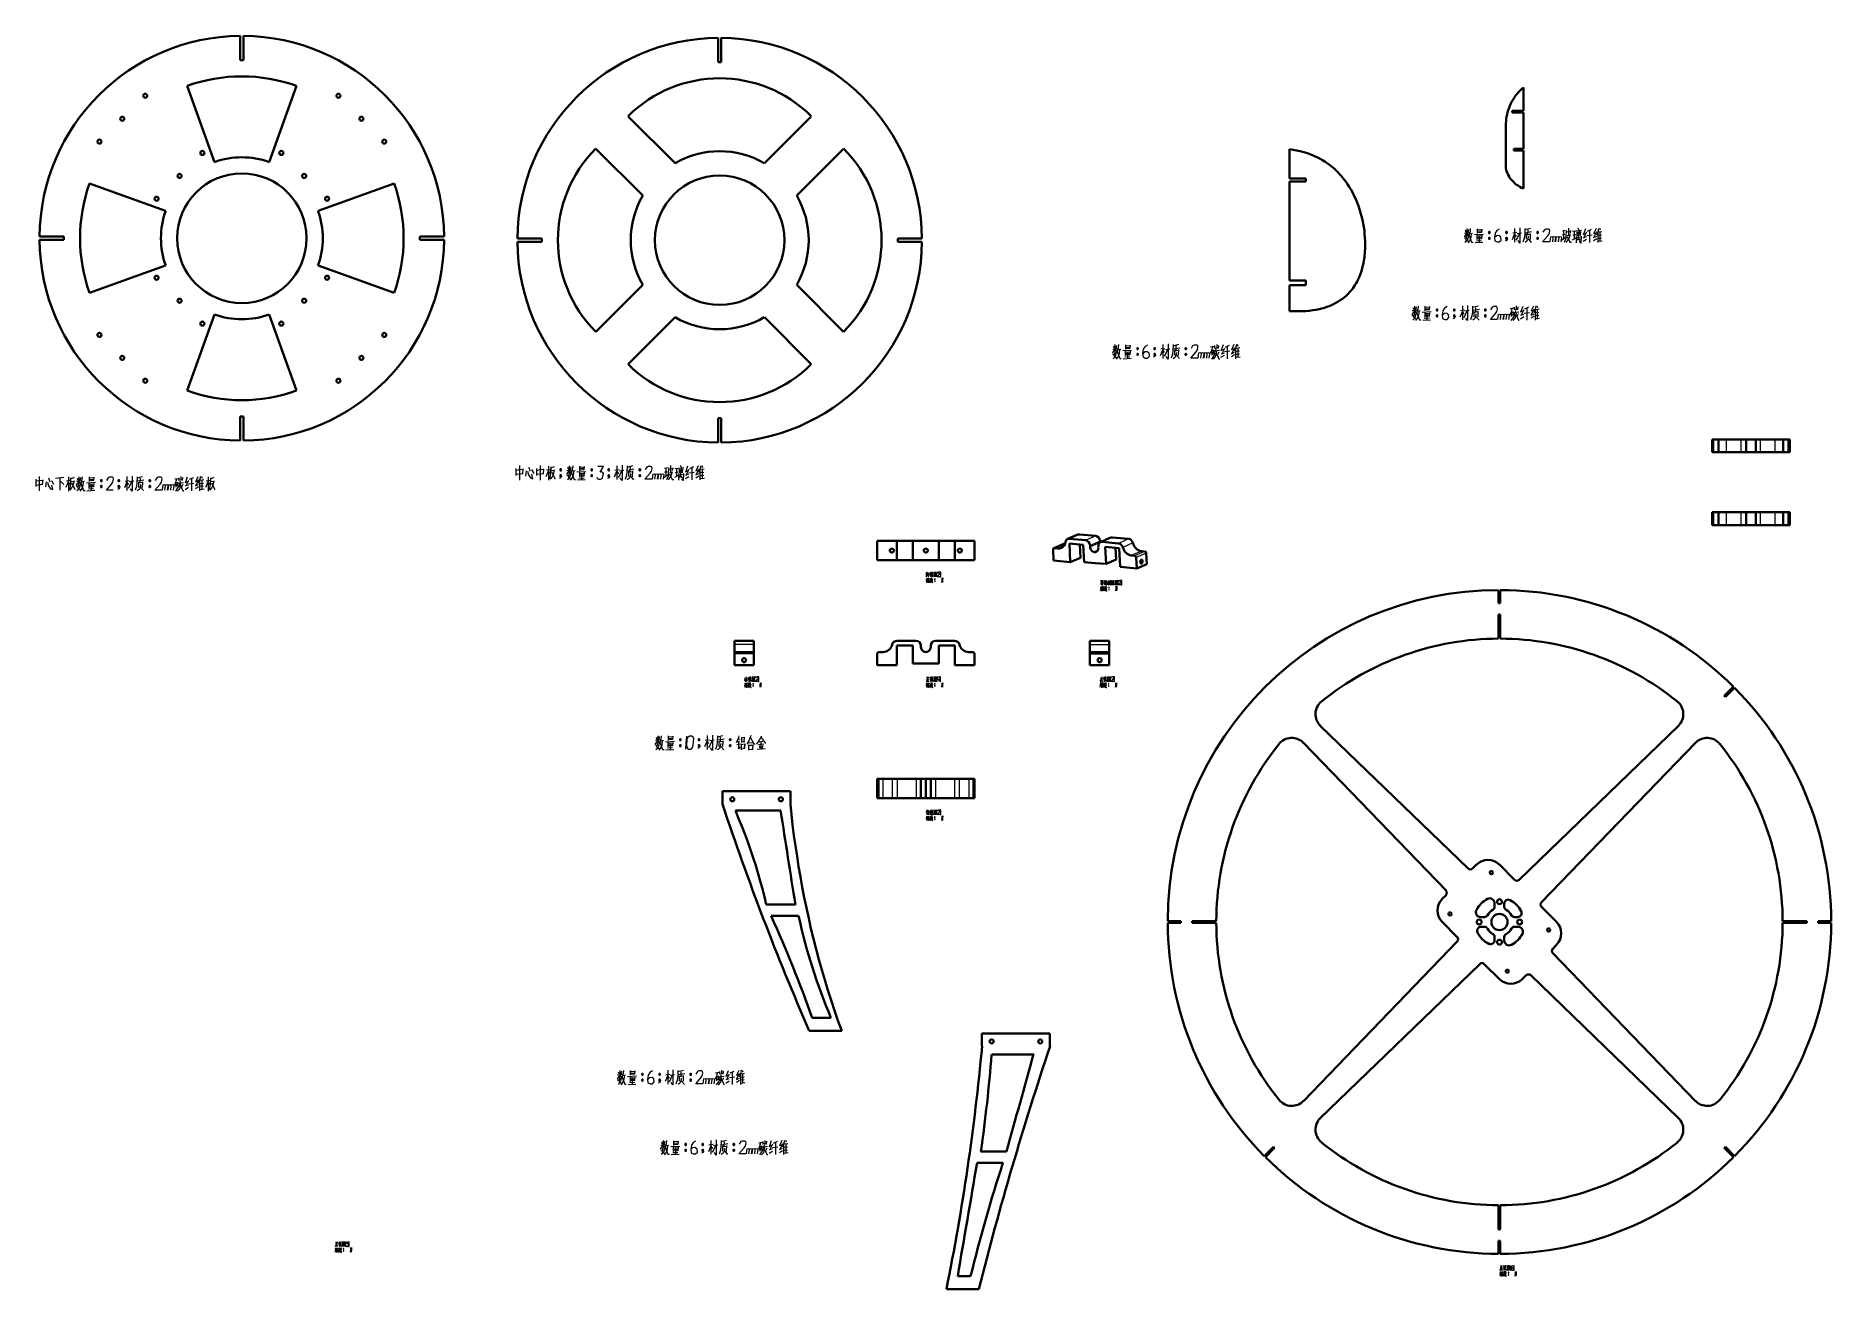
# Model space of a CAD drawing. Extents: x 45 to 1154, y 28 to 802.
import ezdxf

# ---------------------------------------------------------------- set-up
doc = ezdxf.new("R2010")
doc.units = 0

msp = doc.modelspace()

# ---------------------------------------------------------------- linework, layer by layer
at = {"color": 7, "lineweight": 35, "ltscale": 0.375}
for p, q in [((170.8, 786.6), (170.8, 801.6)), ((172.8, 786.6), (172.8, 801.6)), ((466.1, 800.4), (466.1, 785.4)), ((468.1, 800.4), (468.1, 785.4)), ((61.8, 677.6), (46.8, 677.6)), ((281.8, 677.6), (296.8, 677.6)), ((61.8, 675.6), (46.8, 675.6)), ((281.8, 675.6), (296.8, 675.6)), ((342.1, 676.4), (357.1, 676.4)), ((342.1, 674.4), (357.1, 674.4)), ((592.1, 676.4), (577.1, 676.4)), ((592.1, 674.4), (577.1, 674.4)), ((170.8, 566.6), (170.8, 551.6)), ((172.8, 566.6), (172.8, 551.6)), ((466.1, 550.4), (466.1, 565.4)), ((468.1, 550.4), (468.1, 565.4))]:
    msp.add_line(p, q, dxfattribs=at)
at = {"color": 7, "lineweight": 35, "ltscale": 0.025}
for p, q in [((171.8, 786.6), (170.8, 786.6)), ((171.8, 786.6), (172.8, 786.6)), ((466.1, 785.4), (467.1, 785.4)), ((468.1, 785.4), (467.1, 785.4)), ((956.9, 755.3), (956.9, 754.3)), ((957.9, 731.8), (957.9, 730.8)), ((61.8, 676.6), (61.8, 677.6)), ((281.8, 676.6), (281.8, 677.6)), ((61.8, 676.6), (61.8, 675.6)), ((281.8, 676.6), (281.8, 675.6)), ((357.1, 676.4), (357.1, 675.4)), ((357.1, 674.4), (357.1, 675.4)), ((577.1, 676.4), (577.1, 675.4)), ((577.1, 674.4), (577.1, 675.4)), ((171.8, 566.6), (170.8, 566.6)), ((171.8, 566.6), (172.8, 566.6)), ((466.1, 565.4), (467.1, 565.4)), ((468.1, 565.4), (467.1, 565.4)), ((1081.4, 552.4), (1080.4, 552.4)), ((1081.4, 544.4), (1080.4, 544.4)), ((1128.4, 552.4), (1127.4, 552.4)), ((1128.4, 544.4), (1127.4, 544.4)), ((1081.4, 507.4), (1080.4, 507.4)), ((1081.4, 499.4), (1080.4, 499.4)), ((1128.4, 507.4), (1127.4, 507.4)), ((1128.4, 499.4), (1127.4, 499.4)), ((948.5, 451.3), (949.5, 451.3)), ((948.5, 444.3), (949.5, 444.3)), ((591.5, 425), (591.5, 424)), ((597.5, 425), (597.5, 424)), ((476.2, 421), (476.2, 420)), ((488.2, 421), (488.2, 420)), ((695.9, 420), (695.9, 421)), ((707.9, 420), (707.9, 421)), ((564.5, 342.8), (565.5, 342.8)), ((623.5, 342.8), (624.5, 342.8)), ((564.5, 330.8), (565.5, 330.8)), ((623.5, 330.8), (624.5, 330.8)), ((752, 253.8), (752, 254.8)), ((759, 254.8), (759, 253.8)), ((1139, 254.8), (1139, 253.8)), ((1146, 253.8), (1146, 254.8)), ((948.5, 64.3), (949.5, 64.3)), ((948.5, 57.3), (949.5, 57.3))]:
    msp.add_line(p, q, dxfattribs=at)
at = {"color": 7, "lineweight": 35}
for p, q in [((138, 770.7), (154.9, 723.6)), ((205.6, 770.7), (188.7, 723.6)), ((439.6, 723), (410.6, 751.9)), ((494.7, 723), (523.7, 751.9)), ((963.9, 754.3), (963.9, 731.8)), ((952.9, 741.8), (952.9, 719.8)), ((419.6, 703), (390.6, 731.9)), ((514.7, 703), (543.7, 731.9)), ((963.9, 730.8), (963.9, 707.3)), ((77.7, 710.4), (124.7, 693.5)), ((265.9, 710.4), (218.9, 693.5)), ((819.3, 711.6), (819.3, 650.6)), ((77.7, 642.8), (124.7, 659.7)), ((265.9, 642.8), (218.9, 659.7)), ((419.6, 647.8), (390.6, 618.8)), ((514.7, 647.8), (543.7, 618.8)), ((138, 582.5), (154.9, 629.5)), ((205.6, 582.5), (188.7, 629.5)), ((439.6, 627.8), (410.6, 598.8)), ((494.7, 627.8), (523.7, 598.8)), ((929.6, 287.3), (838.3, 375.5)), ((961.1, 280.4), (1059.6, 375.5)), ((916, 273.7), (827.8, 365)), ((975, 266.5), (1070.1, 365)), ((510.9, 335.1), (468.9, 335.1)), ((504.8, 323.1), (476.8, 323.1)), ((922.9, 242.2), (827.8, 143.7)), ((981.9, 235), (1070.1, 143.7)), ((936.8, 228.3), (838.3, 133.2)), ((968.3, 221.4), (1059.6, 133.2)), ((542.5, 187.1), (522.5, 187.1)), ((671.2, 185.5), (629.2, 185.5)), ((661.2, 172.5), (635.2, 172.5)), ((627.2, 27.5), (607.2, 27.5))]:
    msp.add_line(p, q, dxfattribs=at)
at = {"color": 7, "lineweight": 35, "ltscale": 0.3625}
msp.add_line((963.9, 755.3), (963.9, 769.8), dxfattribs=at)
at = {"color": 7, "lineweight": 35, "ltscale": 0.175}
for p, q in [((956.9, 755.3), (963.9, 755.3)), ((956.9, 754.3), (963.9, 754.3)), ((476.2, 413), (476.2, 420)), ((488.2, 413), (488.2, 420)), ((564.5, 413), (564.5, 420)), ((624.5, 413), (624.5, 420)), ((695.9, 413), (695.9, 420)), ((707.9, 413), (707.9, 420))]:
    msp.add_line(p, q, dxfattribs=at)
at = {"color": 7, "lineweight": 35, "ltscale": 0.45}
for p, q in [((819.3, 713.6), (819.3, 731.6)), ((513.9, 265.1), (495.9, 265.1))]:
    msp.add_line(p, q, dxfattribs=at)
at = {"color": 7, "lineweight": 35, "ltscale": 0.15}
for p, q in [((957.9, 731.8), (963.9, 731.8)), ((957.9, 730.8), (963.9, 730.8))]:
    msp.add_line(p, q, dxfattribs=at)
at = {"color": 7, "lineweight": 35, "ltscale": 0.25}
for p, q in [((829.3, 713.6), (819.3, 713.6)), ((829.3, 711.6), (819.3, 711.6)), ((819.3, 650.6), (829.3, 650.6)), ((829.3, 647.6), (819.3, 647.6)), ((819.3, 631.6), (829.3, 631.6)), ((576.5, 489.7), (586.5, 489.7)), ((612.5, 489.7), (602.5, 489.7)), ((576.5, 477.7), (586.5, 477.7)), ((612.5, 477.7), (602.5, 477.7)), ((576.5, 425), (586.5, 425)), ((612.5, 425), (602.5, 425))]:
    msp.add_line(p, q, dxfattribs=at)
at = {"color": 7, "lineweight": 35, "ltscale": 0.05}
msp.add_line((829.3, 713.6), (829.3, 711.6), dxfattribs=at)
at = {"color": 7, "lineweight": 35, "ltscale": 0.4}
for p, q in [((819.3, 647.6), (819.3, 631.6)), ((642.2, 105.5), (626.2, 105.5))]:
    msp.add_line(p, q, dxfattribs=at)
at = {"color": 7, "lineweight": 35, "ltscale": 0.075}
for p, q in [((829.3, 650.6), (829.3, 647.6)), ((1084.4, 552.4), (1081.4, 552.4)), ((1084.4, 544.4), (1081.4, 544.4)), ((1101.4, 552.4), (1098.4, 552.4)), ((1101.4, 544.4), (1098.4, 544.4)), ((1104.4, 552.4), (1101.4, 552.4)), ((1104.4, 544.4), (1101.4, 544.4)), ((1107.4, 552.4), (1104.4, 552.4)), ((1107.4, 544.4), (1104.4, 544.4)), ((1110.4, 552.4), (1107.4, 552.4)), ((1110.4, 544.4), (1107.4, 544.4)), ((1127.4, 552.4), (1124.4, 552.4)), ((1127.4, 544.4), (1124.4, 544.4)), ((1084.4, 507.4), (1081.4, 507.4)), ((1084.4, 499.4), (1081.4, 499.4)), ((1101.4, 507.4), (1098.4, 507.4)), ((1101.4, 499.4), (1098.4, 499.4)), ((1104.4, 507.4), (1101.4, 507.4)), ((1104.4, 499.4), (1101.4, 499.4)), ((1107.4, 507.4), (1104.4, 507.4)), ((1107.4, 499.4), (1104.4, 499.4)), ((1110.4, 507.4), (1107.4, 507.4)), ((1110.4, 499.4), (1107.4, 499.4)), ((1127.4, 507.4), (1124.4, 507.4)), ((1127.4, 499.4), (1124.4, 499.4))]:
    msp.add_line(p, q, dxfattribs=at)
at = {"color": 7, "lineweight": 35, "ltscale": 0.2}
for p, q in [((1080.4, 544.4), (1080.4, 552.4)), ((1084.4, 544.4), (1084.4, 552.4)), ((1101.4, 544.4), (1101.4, 552.4)), ((1107.4, 544.4), (1107.4, 552.4)), ((1124.4, 544.4), (1124.4, 552.4)), ((1128.4, 544.4), (1128.4, 552.4)), ((1080.4, 499.4), (1080.4, 507.4)), ((1084.4, 499.4), (1084.4, 507.4)), ((1101.4, 499.4), (1101.4, 507.4)), ((1107.4, 499.4), (1107.4, 507.4)), ((1124.4, 499.4), (1124.4, 507.4)), ((1128.4, 499.4), (1128.4, 507.4)), ((586.5, 489.7), (594.5, 489.7)), ((602.5, 489.7), (594.5, 489.7)), ((586.5, 477.7), (594.5, 477.7)), ((602.5, 477.7), (594.5, 477.7)), ((948.5, 459.3), (948.5, 451.3)), ((949.5, 459.3), (949.5, 451.3)), ((586.5, 414), (594.5, 414)), ((602.5, 414), (594.5, 414)), ((1093.6, 399.7), (1087.9, 394)), ((1094.3, 398.9), (1088.6, 393.3)), ((468.9, 335.1), (468.9, 327.1)), ((510.9, 327.1), (510.9, 335.1)), ((744, 254.8), (752, 254.8)), ((744, 253.8), (752, 253.8)), ((629.2, 185.5), (629.2, 177.5)), ((671.2, 177.5), (671.2, 185.5)), ((803.6, 109.7), (809.3, 115.4)), ((804.4, 109), (810, 114.7)), ((1093.6, 109), (1087.9, 114.7)), ((1094.3, 109.7), (1088.6, 115.4)), ((948.5, 49.3), (948.5, 57.3)), ((949.5, 49.3), (949.5, 57.3)), ((622.2, 35.5), (614.2, 35.5))]:
    msp.add_line(p, q, dxfattribs=at)
at = {"color": 7, "lineweight": 13, "ltscale": 0.2}
for p, q in [((1081.4, 544.4), (1081.4, 552.4)), ((1089.4, 544.4), (1089.4, 552.4)), ((1098.4, 544.4), (1098.4, 552.4)), ((1110.4, 544.4), (1110.4, 552.4)), ((1119.4, 544.4), (1119.4, 552.4)), ((1127.4, 544.4), (1127.4, 552.4)), ((1081.4, 499.4), (1081.4, 507.4)), ((1089.4, 499.4), (1089.4, 507.4)), ((1098.4, 499.4), (1098.4, 507.4)), ((1110.4, 499.4), (1110.4, 507.4)), ((1119.4, 499.4), (1119.4, 507.4)), ((1127.4, 499.4), (1127.4, 507.4))]:
    msp.add_line(p, q, dxfattribs=at)
at = {"color": 7, "lineweight": 35, "ltscale": 0.125}
for p, q in [((1089.4, 552.4), (1084.4, 552.4)), ((1089.4, 544.4), (1084.4, 544.4)), ((1124.4, 552.4), (1119.4, 552.4)), ((1124.4, 544.4), (1119.4, 544.4)), ((1089.4, 507.4), (1084.4, 507.4)), ((1089.4, 499.4), (1084.4, 499.4)), ((1124.4, 507.4), (1119.4, 507.4)), ((1124.4, 499.4), (1119.4, 499.4))]:
    msp.add_line(p, q, dxfattribs=at)
at = {"color": 7, "lineweight": 35, "ltscale": 0.225}
for p, q in [((1089.4, 552.4), (1098.4, 552.4)), ((1089.4, 544.4), (1098.4, 544.4)), ((1119.4, 552.4), (1110.4, 552.4)), ((1119.4, 544.4), (1110.4, 544.4)), ((1089.4, 507.4), (1098.4, 507.4)), ((1089.4, 499.4), (1098.4, 499.4)), ((1119.4, 507.4), (1110.4, 507.4)), ((1119.4, 499.4), (1110.4, 499.4))]:
    msp.add_line(p, q, dxfattribs=at)
at = {"color": 7, "lineweight": 35, "ltscale": 0.3}
for p, q in [((576.5, 489.7), (564.5, 489.7)), ((564.5, 477.7), (564.5, 489.7)), ((576.5, 477.7), (576.5, 489.7)), ((586.5, 477.7), (586.5, 489.7)), ((602.5, 477.7), (602.5, 489.7)), ((612.5, 477.7), (612.5, 489.7)), ((612.5, 489.7), (624.5, 489.7)), ((624.5, 477.7), (624.5, 489.7)), ((576.5, 477.7), (564.5, 477.7)), ((612.5, 477.7), (624.5, 477.7)), ((488.2, 428), (476.2, 428)), ((576.5, 425), (576.5, 413)), ((612.5, 425), (612.5, 413)), ((695.9, 428), (707.9, 428)), ((488.2, 421), (476.2, 421)), ((488.2, 413), (476.2, 413)), ((576.5, 413), (564.5, 413)), ((612.5, 413), (624.5, 413)), ((695.9, 421), (707.9, 421)), ((695.9, 413), (707.9, 413)), ((564.5, 342.8), (564.5, 330.8)), ((591.5, 342.8), (591.5, 330.8)), ((594.5, 342.8), (594.5, 330.8)), ((597.5, 342.8), (597.5, 330.8)), ((624.5, 342.8), (624.5, 330.8))]:
    msp.add_line(p, q, dxfattribs=at)
at = {"color": 7, "lineweight": 35, "ltscale": 0.169496}
msp.add_line((688.4, 493.6), (682.1, 490.9), dxfattribs=at)
at = {"color": 7, "lineweight": 13, "ltscale": 0.169497}
for p, q in [((689.4, 493.7), (683.2, 491)), ((699.5, 492.8), (693.3, 490.1)), ((702.2, 489.6), (696, 486.9)), ((709.8, 491.8), (703.5, 489.1)), ((719.8, 490.9), (713.6, 488.1)), ((680.2, 487.9), (674, 485.1)), ((727.7, 483.4), (721.5, 480.6)), ((729.7, 483.2), (723.5, 480.5)), ((730.6, 482.1), (724.4, 479.4))]:
    msp.add_line(p, q, dxfattribs=at)
at = {"color": 7, "lineweight": 35, "ltscale": 0.253397}
for p, q in [((693.3, 490.1), (683.2, 491)), ((699.5, 492.8), (689.4, 493.7)), ((703.5, 489.1), (713.6, 488.1)), ((709.8, 491.8), (719.8, 490.9))]:
    msp.add_line(p, q, dxfattribs=at)
at = {"color": 7, "lineweight": 13, "ltscale": 0.159605}
msp.add_line((701.9, 488.5), (696, 486), dxfattribs=at)
at = {"color": 7, "lineweight": 35, "ltscale": 0.021192}
msp.add_line((702.2, 489.6), (702.2, 488.8), dxfattribs=at)
at = {"color": 7, "lineweight": 35, "ltscale": 0.169497}
for p, q in [((708.7, 491.7), (702.5, 488.9)), ((679.8, 487.8), (673.6, 485.1)), ((712.2, 478.1), (705.9, 475.4))]:
    msp.add_line(p, q, dxfattribs=at)
at = {"color": 7, "lineweight": 13, "ltscale": 0.169495}
msp.add_line((722.5, 488.4), (716.2, 485.6), dxfattribs=at)
at = {"color": 7, "lineweight": 35, "ltscale": 0.170078}
for p, q in [((673.5, 477.5), (673.2, 484.2)), ((724.8, 472.6), (724.4, 479.4)), ((731, 475.3), (730.6, 482.1))]:
    msp.add_line(p, q, dxfattribs=at)
at = {"color": 7, "lineweight": 35, "ltscale": 0.257414}
for p, q in [((683.8, 476.5), (673.5, 477.5)), ((714.5, 473.6), (724.8, 472.6))]:
    msp.add_line(p, q, dxfattribs=at)
at = {"color": 7, "lineweight": 35, "ltscale": 0.051745}
for p, q in [((674, 485.1), (676.1, 484.9)), ((723.5, 480.5), (721.5, 480.6)), ((729.7, 483.2), (727.7, 483.4))]:
    msp.add_line(p, q, dxfattribs=at)
at = {"color": 7, "lineweight": 13, "ltscale": 0.103153}
msp.add_line((679.8, 486.6), (676.1, 484.9), dxfattribs=at)
at = {"color": 7, "lineweight": 35, "ltscale": 0.007772}
msp.add_line((680.2, 487.9), (680.5, 487.8), dxfattribs=at)
at = {"color": 7, "lineweight": 35, "ltscale": 0.291563}
for p, q in [((683.2, 488.1), (683.8, 476.5)), ((713.9, 485.2), (714.5, 473.6))]:
    msp.add_line(p, q, dxfattribs=at)
at = {"color": 7, "lineweight": 35, "ltscale": 0.214511}
msp.add_line((683.2, 488.1), (691.7, 487.3), dxfattribs=at)
at = {"color": 7, "lineweight": 35, "ltscale": 0.169495}
for p, q in [((690, 479.2), (683.8, 476.5)), ((731, 475.3), (724.8, 472.6))]:
    msp.add_line(p, q, dxfattribs=at)
at = {"color": 7, "lineweight": 35, "ltscale": 0.208346}
msp.add_line((689.6, 487.5), (690, 479.2), dxfattribs=at)
at = {"color": 7, "lineweight": 35, "ltscale": 0.267266}
msp.add_line((692.3, 476.6), (691.7, 487.3), dxfattribs=at)
at = {"color": 7, "lineweight": 35, "ltscale": 0.024296}
msp.add_line((696, 486.9), (696, 486), dxfattribs=at)
at = {"color": 7, "lineweight": 35, "ltscale": 0.05243}
msp.add_line((700.7, 483.6), (698.8, 482.8), dxfattribs=at)
at = {"color": 7, "lineweight": 35, "ltscale": 0.024297}
msp.add_line((701.1, 486.4), (701.2, 485.5), dxfattribs=at)
at = {"color": 7, "lineweight": 35, "ltscale": 0.267265}
msp.add_line((705.9, 475.4), (705.4, 486), dxfattribs=at)
at = {"color": 7, "lineweight": 35, "ltscale": 0.214513}
msp.add_line((713.9, 485.2), (705.4, 486), dxfattribs=at)
at = {"color": 7, "lineweight": 35, "ltscale": 0.184049}
msp.add_line((712.2, 478.1), (711.8, 485.4), dxfattribs=at)
at = {"color": 7, "lineweight": 35, "ltscale": 0.17161}
for p in [(692.3, 476.6), (705.9, 475.4)]:
    msp.add_line(p, (699.1, 476), dxfattribs=at)
at = {"color": 7, "lineweight": 35, "ltscale": 0.374947}
for p, q in [((948.5, 429.3), (948.5, 444.3)), ((949.5, 444.3), (949.5, 429.3)), ((948.5, 79.3), (948.5, 64.3)), ((949.5, 64.3), (949.5, 79.3))]:
    msp.add_line(p, q, dxfattribs=at)
at = {"color": 7, "lineweight": 35, "ltscale": 0.058332}
for p, q in [((476.2, 428), (476.2, 425.7)), ((488.2, 428), (488.2, 425.7)), ((695.9, 425.7), (695.9, 428)), ((707.9, 425.7), (707.9, 428))]:
    msp.add_line(p, q, dxfattribs=at)
at = {"color": 7, "lineweight": 13, "ltscale": 0.3}
for p, q in [((488.2, 425.7), (476.2, 425.7)), ((695.9, 425.7), (707.9, 425.7)), ((488.2, 420), (476.2, 420)), ((695.9, 420), (707.9, 420)), ((565.5, 342.8), (565.5, 330.8)), ((567.9, 342.8), (567.9, 330.8)), ((573.8, 342.8), (573.8, 330.8)), ((576.7, 342.8), (576.7, 330.8)), ((588.5, 342.8), (588.5, 330.8)), ((600.5, 342.8), (600.5, 330.8)), ((612.3, 342.8), (612.3, 330.8)), ((615.2, 342.8), (615.2, 330.8)), ((621.1, 342.8), (621.1, 330.8)), ((623.5, 342.8), (623.5, 330.8))]:
    msp.add_line(p, q, dxfattribs=at)
at = {"color": 7, "lineweight": 35, "ltscale": 0.116664}
for p, q in [((476.2, 425.7), (476.2, 421)), ((488.2, 425.7), (488.2, 421)), ((695.9, 421), (695.9, 425.7)), ((707.9, 421), (707.9, 425.7))]:
    msp.add_line(p, q, dxfattribs=at)
at = {"color": 7, "lineweight": 35, "ltscale": 0.295319}
for p, q in [((588.5, 428), (576.7, 428)), ((600.5, 428), (612.3, 428)), ((588.5, 342.8), (576.7, 342.8)), ((600.5, 342.8), (612.3, 342.8)), ((588.5, 330.8), (576.7, 330.8)), ((600.5, 330.8), (612.3, 330.8))]:
    msp.add_line(p, q, dxfattribs=at)
at = {"color": 7, "lineweight": 35, "ltscale": 0.275}
for p, q in [((586.5, 414), (586.5, 425)), ((602.5, 414), (602.5, 425))]:
    msp.add_line(p, q, dxfattribs=at)
at = {"color": 7, "lineweight": 35, "ltscale": 0.009153}
msp.add_line((481, 413), (481.3, 413), dxfattribs=at)
at = {"color": 7, "lineweight": 35, "ltscale": 0.053347}
msp.add_line((481.3, 413), (483.5, 413), dxfattribs=at)
at = {"color": 7, "lineweight": 35, "ltscale": 0.060306}
for p, q in [((565.5, 421), (567.9, 421)), ((623.5, 421), (621.1, 421)), ((565.5, 342.8), (567.9, 342.8)), ((623.5, 342.8), (621.1, 342.8)), ((565.5, 330.8), (567.9, 330.8)), ((623.5, 330.8), (621.1, 330.8))]:
    msp.add_line(p, q, dxfattribs=at)
at = {"color": 7, "lineweight": 35, "ltscale": 0.053348}
msp.add_line((614.2, 413), (616.4, 413), dxfattribs=at)
at = {"color": 7, "lineweight": 35, "ltscale": 0.009152}
msp.add_line((616.4, 413), (616.8, 413), dxfattribs=at)
at = {"color": 7, "lineweight": 35, "ltscale": 0.025001}
for p, q in [((1088.6, 393.3), (1087.9, 394)), ((810, 114.7), (809.3, 115.4)), ((1088.6, 115.4), (1087.9, 114.7))]:
    msp.add_line(p, q, dxfattribs=at)
at = {"color": 7, "lineweight": 35, "ltscale": 0.146248}
for p, q in [((567.9, 342.8), (573.8, 342.8)), ((615.2, 342.8), (621.1, 342.8)), ((567.9, 330.8), (573.8, 330.8)), ((615.2, 330.8), (621.1, 330.8))]:
    msp.add_line(p, q, dxfattribs=at)
at = {"color": 7, "lineweight": 35, "ltscale": 0.073125}
for p, q in [((573.8, 342.8), (576.7, 342.8)), ((612.3, 342.8), (615.2, 342.8)), ((573.8, 330.8), (576.7, 330.8)), ((612.3, 330.8), (615.2, 330.8))]:
    msp.add_line(p, q, dxfattribs=at)
at = {"color": 7, "lineweight": 35, "ltscale": 0.07444}
for p, q in [((588.5, 342.8), (591.5, 342.8)), ((597.5, 342.8), (600.5, 342.8)), ((588.5, 330.8), (591.5, 330.8)), ((597.5, 330.8), (600.5, 330.8))]:
    msp.add_line(p, q, dxfattribs=at)
at = {"color": 7, "lineweight": 35, "ltscale": 0.075563}
for p, q in [((591.5, 342.8), (594.5, 342.8)), ((594.5, 342.8), (597.5, 342.8)), ((591.5, 330.8), (594.5, 330.8)), ((594.5, 330.8), (597.5, 330.8))]:
    msp.add_line(p, q, dxfattribs=at)
at = {"color": 7, "lineweight": 35, "ltscale": 0.083579}
for p, q in [((932.4, 287.3), (934.8, 289.7)), ((965.5, 221.4), (963.1, 219))]:
    msp.add_line(p, q, dxfattribs=at)
at = {"color": 7, "lineweight": 35, "ltscale": 0.329216}
for p, q in [((958.3, 280.4), (949, 289.7)), ((975, 263.7), (984.3, 254.3)), ((922.9, 245), (913.6, 254.3)), ((939.6, 228.3), (949, 219))]:
    msp.add_line(p, q, dxfattribs=at)
at = {"color": 7, "lineweight": 35, "ltscale": 0.08358}
for p, q in [((916, 270.9), (913.6, 268.5)), ((981.9, 237.8), (984.3, 240.2))]:
    msp.add_line(p, q, dxfattribs=at)
at = {"color": 7, "lineweight": 35, "ltscale": 0.425}
msp.add_line((515.9, 258.1), (498.9, 258.1), dxfattribs=at)
at = {"color": 7, "lineweight": 35, "ltscale": 0.057487}
for p, q in [((939.7, 257.3), (937.4, 257.3)), ((946, 265.9), (946, 263.6)), ((952, 245.1), (952, 242.8)), ((960.5, 251.3), (958.2, 251.3))]:
    msp.add_line(p, q, dxfattribs=at)
at = {"color": 7, "lineweight": 35, "ltscale": 0.049797}
for p, q in [((952, 265.6), (952, 263.6)), ((958.2, 257.3), (960.2, 257.3)), ((939.7, 251.3), (937.7, 251.3)), ((946, 243.1), (946, 245.1))]:
    msp.add_line(p, q, dxfattribs=at)
at = {"color": 7, "lineweight": 35, "ltscale": 0.374948}
for p, q in [((774, 254.8), (759, 254.8)), ((759, 253.8), (774, 253.8)), ((1124, 254.8), (1139, 254.8)), ((1139, 253.8), (1124, 253.8))]:
    msp.add_line(p, q, dxfattribs=at)
at = {"color": 7, "lineweight": 35, "ltscale": 0.200046}
for p, q in [((1154, 254.8), (1146, 254.8)), ((1154, 253.8), (1146, 253.8))]:
    msp.add_line(p, q, dxfattribs=at)
at = {"color": 7, "lineweight": 35, "ltscale": 0.289577}
msp.add_line((535.8, 195.1), (524.2, 195.1), dxfattribs=at)
at = {"color": 7, "lineweight": 35, "ltscale": 0.396048}
msp.add_line((644.4, 112.5), (628.5, 112.5), dxfattribs=at)
at = {"color": 7, "lineweight": 35}
for points in [[(952.9, 741.8), (952.9, 743.7), (952.9, 745.6), (952.9, 746.5), (952.9, 747.4), (953.1, 748.9), (953.2, 750.3), (953.4, 751.6), (953.7, 753), (954, 754.3), (954.4, 755.7), (954.9, 757.1), (955.4, 758.4), (956, 759.8), (956.7, 761), (957.4, 762.3), (958.2, 763.5), (959, 764.7), (959.9, 765.8), (960.8, 766.8), (961.8, 767.9), (962.8, 768.8), (963.9, 769.8)], [(819.3, 731.6), (821.5, 731.2), (822.6, 731.1), (823.7, 730.8), (824.7, 730.6), (825.8, 730.4), (827.3, 730), (828.9, 729.5), (830.4, 729.1), (831.9, 728.6), (833.5, 727.9), (835.1, 727.2), (836.7, 726.5), (838.2, 725.7), (839.7, 724.8), (841.2, 723.9), (842.6, 723), (843.9, 722), (845.3, 720.9), (846.6, 719.8), (847.8, 718.7), (849.1, 717.5), (850.2, 716.2), (851.4, 715), (852, 714.2), (852.7, 713.4), (853.9, 711.8), (855.1, 710.1), (856.2, 708.3), (857.3, 706.6), (858.3, 704.7), (859.3, 702.7), (860.2, 700.7), (861, 698.7), (861.8, 696.6), (862.5, 694.5), (863.2, 692.4), (863.8, 690.2), (864.3, 688), (864.8, 685.8), (865.1, 683.6), (865.5, 681.4), (865.7, 679.2), (865.9, 677), (866, 674.7), (866, 672.5), (866, 670.3), (865.9, 668.2), (865.8, 667.1), (865.7, 666), (865.6, 665), (865.4, 663.9), (865.2, 662.6), (864.9, 661.2), (864.6, 659.8), (864.2, 658.1), (863.7, 656.3), (863.1, 654.7), (862.5, 653), (862.1, 652.2), (861.7, 651.4), (861.4, 650.6), (861, 649.9), (860.4, 648.8), (859.7, 647.7), (859, 646.6), (858.3, 645.6), (857.3, 644.4), (856.3, 643.2), (855.3, 642.1), (854.2, 641.1), (853.1, 640.1), (851.9, 639.2), (850.6, 638.3), (849.3, 637.5), (847.9, 636.7), (846.5, 635.9), (845.2, 635.3), (843.7, 634.7), (842.3, 634.2), (840.8, 633.7), (839.2, 633.2), (837.6, 632.8), (836.6, 632.6), (835.6, 632.4), (833.6, 632.1), (831.4, 631.8), (829.3, 631.6)], [(952.9, 719.8), (953.2, 718.7), (953.6, 717.7), (954, 716.7), (954.4, 715.7), (954.9, 714.8), (955.5, 713.8), (956.2, 712.9), (957, 712.1), (957.8, 711.2), (958.6, 710.5), (959.6, 709.7), (960.6, 709.1), (961.6, 708.4), (962.7, 707.8), (963.9, 707.3)], [(476.8, 323.1), (478.8, 318.3), (480.7, 313.5), (482.6, 308.7), (484.4, 303.8), (486.1, 298.9), (487.8, 294), (489.4, 289.1), (490.9, 284.1), (492.2, 279.4), (493.5, 274.7), (494.7, 269.9), (495.9, 265.1)], [(510.9, 327.1), (511.5, 320.6), (512.2, 314.2), (513, 307.8), (513.9, 301.3), (514.9, 294.9), (515.9, 288.5), (517, 282.2), (518.1, 275.8), (519.3, 269.4), (520.7, 263.1), (522.1, 256.7), (523.5, 250.3), (525.1, 243.9), (526.7, 237.5), (528.4, 231.2), (530.2, 224.8), (532.1, 218.5), (534, 212.2), (536, 205.9), (538.1, 199.6), (540.2, 193.4), (542.5, 187.1)]]:
    msp.add_lwpolyline(points, dxfattribs=at)
at = {"color": 7, "lineweight": 13}
for points in [[(928.8, 679.9), (927.1, 677.2)], [(927.4, 679.8), (930.3, 680.2)], [(927.4, 676.6), (929.5, 677.1)], [(927.8, 681.8), (928.3, 680.4)], [(928.7, 677.8), (928.1, 675.7)], [(928.8, 682.6), (928.8, 678)], [(928.8, 679.7), (929.9, 678.4)], [(929.6, 677.7), (929.2, 675.9)], [(929.8, 682.1), (929.4, 680.1)], [(930.5, 679.5), (929.9, 677.6)], [(930.2, 678.4), (931.8, 674.1)], [(930.8, 680.7), (930.5, 679.5)], [(930.5, 679.5), (932.4, 679.8)], [(931.3, 677.1), (930.7, 675.3)], [(931, 682.6), (930.8, 680.7)], [(931.6, 679.7), (931.3, 677.1)], [(933.6, 678.9), (939.1, 679.2)], [(935.1, 678.5), (935.1, 675.8)], [(935.1, 678), (938, 678.2)], [(935.2, 682.5), (935.2, 679.6)], [(935.2, 681.9), (938, 682.1)], [(935.2, 680.9), (937.6, 681.1)], [(938, 680.2), (935.2, 680)], [(935.5, 677.1), (937.5, 677.2)], [(936.5, 678.1), (936.5, 674.1)], [(938.1, 682.3), (937.9, 680.2)], [(938.1, 678.5), (937.9, 676.3)], [(942.2, 680.2), (943.3, 680.2)], [(942.3, 680.5), (943.2, 680.5)], [(942.3, 679.8), (943.2, 679.8)], [(942.3, 676.9), (943.2, 676.9)], [(948.9, 682.3), (947.4, 681.4), (946.3, 679.7), (945.9, 677.1), (946.2, 675), (947.5, 674.3), (948.9, 674.3), (950.1, 675.5), (949.9, 677.3), (948.7, 678.2), (947.1, 678.1), (946, 677)], [(952.8, 680.2), (953.9, 680.2)], [(952.9, 680.5), (953.8, 680.5)], [(952.9, 679.8), (953.8, 679.8)], [(952.9, 676.9), (953.8, 676.9)], [(957, 675.9), (958.6, 679.7)], [(959.7, 680.1), (957.2, 679.7)], [(958.6, 674.1), (958.6, 678.4), (958.6, 682.7)], [(959.5, 677.7), (958.6, 679.1)], [(960.2, 677.1), (959.2, 675.4)], [(960, 679.6), (962.6, 680)], [(961.4, 679.8), (960.2, 677.1)], [(961.6, 683), (961.6, 678.3), (961.6, 673.6)], [(964.7, 682.6), (964.6, 679), (964.3, 676.6), (963.5, 674.2)], [(968.1, 682.6), (964.7, 681.7)], [(966.8, 677.8), (966.5, 676), (965.9, 674.8), (964.8, 673.9)], [(964.9, 680), (968.9, 680.7)], [(965.5, 679.3), (965.5, 676)], [(967.9, 679), (965.5, 678.6)], [(966.6, 678.8), (966.7, 681.8)], [(968, 679.5), (967.9, 675.9)], [(972, 680.2), (973.1, 680.2)], [(972.1, 680.5), (973, 680.5)], [(972.1, 679.8), (973, 679.8)], [(972.1, 676.9), (973, 676.9)], [(979.9, 674.3), (975.7, 674.3), (978.9, 678.1), (979.7, 679.3), (980.1, 681), (979.9, 682), (979.4, 682.3), (977.7, 682.3), (976.8, 681.9), (975.8, 680.3)], [(980.5, 677.7), (980.1, 674.3)], [(980.5, 677.3), (980.7, 677.5), (981.3, 677.7), (981.8, 677.5), (982, 677), (981.7, 674.3)], [(982, 677), (982.4, 677.5), (982.9, 677.7), (983.5, 677.5), (983.7, 677), (983.3, 674.3)], [(984.1, 677.7), (983.7, 674.3)], [(984.1, 677.3), (984.3, 677.5), (984.9, 677.7), (985.4, 677.5), (985.6, 677), (985.3, 674.3)], [(985.6, 677), (986, 677.5), (986.5, 677.7), (987.1, 677.5), (987.3, 677), (986.9, 674.3)], [(987.8, 675.7), (989.7, 677.1)], [(989.7, 681.3), (987.9, 681)], [(988, 678.8), (989.5, 679.1)], [(988.8, 676.5), (988.8, 681.1)], [(990.1, 677.7), (990, 676.3)], [(990.2, 681.4), (990.1, 677.7)], [(990.2, 680.6), (992.9, 681)], [(990.8, 678.3), (992.5, 678.6)], [(990.8, 677.7), (992.5, 674.1)], [(991.6, 682.8), (991.6, 678.5)], [(992.6, 678.9), (991.8, 676.5)], [(993, 681.4), (992.6, 679.7)], [(996.2, 681), (994.2, 680.7)], [(994.2, 675.7), (996.4, 676.9)], [(994.4, 678.6), (996.1, 679)], [(995.2, 680.8), (995.2, 676.4)], [(996.4, 681.2), (999.8, 681.6)], [(996.4, 677.7), (996.4, 673.8)], [(996.4, 677.1), (999.5, 677.5)], [(996.7, 678.4), (999, 678.7)], [(996.8, 680.6), (996.8, 678.5)], [(997.9, 678.5), (997.2, 675.6)], [(998.6, 681), (997.3, 678.9)], [(997.4, 680.5), (998.5, 679.1)], [(997.5, 683), (998.1, 681.8)], [(999, 678.3), (999.2, 680.8)], [(999.6, 677.8), (999.3, 673.6)], [(1000.7, 679), (1002.4, 679.7)], [(1002.1, 682.4), (1000.9, 679.2)], [(1001, 676.9), (1002.8, 677.6)], [(1002.8, 680.3), (1001.2, 677)], [(1002.9, 678.3), (1006.2, 678.7)], [(1005.7, 682), (1003.2, 680.8)], [(1004.6, 681.4), (1004.6, 677.7), (1004.6, 673.9)], [(1007.2, 679.6), (1008.7, 680)], [(1007.2, 677), (1009.1, 677.9)], [(1008.7, 682.6), (1007.4, 679.7)], [(1009, 680.6), (1007.4, 677.2)], [(1009.7, 680.4), (1008.9, 678.5)], [(1010.2, 682.7), (1009.7, 680.4)], [(1009.7, 680.3), (1009.7, 673.9)], [(1012.3, 680.6), (1010.1, 680.3)], [(1010.2, 678.5), (1012.1, 678.7)], [(1010.2, 676.7), (1012.1, 676.9)], [(1011.4, 681.5), (1011, 682.6)], [(1011.1, 680.4), (1011.1, 675)], [(928.6, 674.7), (927.7, 673.9)], [(928.1, 675.7), (929.8, 674.7)], [(929.2, 675.9), (928.6, 674.7)], [(930.7, 675.3), (929.5, 673.7)], [(931.8, 674.1), (932.7, 674.1)], [(933.9, 673.9), (938.7, 674.2)], [(934.8, 675.1), (938, 675.3)], [(938, 676.3), (935.1, 676.1)], [(942.2, 676.6), (943.3, 676.6)], [(942.3, 676.2), (943.2, 676.2)], [(953.9, 676.3), (953.8, 675.8), (953.3, 675.2), (952.6, 674.8)], [(952.8, 676.6), (953.9, 676.6)], [(952.9, 676.2), (953.8, 676.2)], [(961.6, 673.6), (960.5, 675.2)], [(966.9, 676), (968.7, 674)], [(972, 676.6), (973.1, 676.6)], [(972.1, 676.2), (973, 676.2)], [(990, 676.3), (989, 674)], [(991.8, 676.5), (990, 673.9)], [(992.5, 674.1), (993.5, 674.1)], [(997.1, 675.6), (998.4, 676)], [(998.2, 676.6), (998.6, 675.3)], [(999.3, 673.6), (998.5, 674.7)], [(1000.7, 674.8), (1002.8, 676.1)], [(1007.2, 675.3), (1009.1, 676.5)], [(1010.1, 674.8), (1012.5, 675.1)], [(895.5, 633.9), (896, 632.5)], [(896.5, 634.7), (896.5, 630.1)], [(897.5, 634.2), (897.1, 632.2)], [(898.5, 632.8), (898.2, 631.6)], [(898.7, 634.7), (898.5, 632.8)], [(902.9, 634.6), (902.9, 631.7)], [(902.9, 634), (905.7, 634.2)], [(902.9, 633), (905.3, 633.2)], [(905.8, 634.4), (905.6, 632.3)], [(910, 632.6), (910.9, 632.6)], [(916.6, 634.4), (915.1, 633.5), (914, 631.8), (913.6, 629.2), (913.9, 627.1), (915.2, 626.4), (916.6, 626.4), (917.8, 627.6), (917.6, 629.4), (916.4, 630.3), (914.8, 630.2), (913.7, 629.1)], [(920.6, 632.6), (921.5, 632.6)], [(926.3, 626.2), (926.3, 630.5), (926.3, 634.8)], [(929.3, 635.1), (929.3, 630.4), (929.3, 625.7)], [(932.4, 634.7), (932.3, 631.1), (932, 628.7), (931.2, 626.3)], [(935.8, 634.7), (932.4, 633.8)], [(932.6, 632.1), (936.6, 632.8)], [(934.3, 630.9), (934.4, 633.9)], [(939.8, 632.6), (940.7, 632.6)], [(947.6, 626.4), (943.4, 626.4), (946.6, 630.2), (947.4, 631.4), (947.8, 633.1), (947.6, 634.1), (947.1, 634.4), (945.4, 634.4), (944.5, 634), (943.5, 632.4)], [(957.7, 633.5), (955.6, 633.1)], [(956.7, 633.2), (956.2, 631.1)], [(960.4, 632.7), (958.2, 632.4)], [(958.3, 632.5), (958.3, 634.1)], [(959.4, 634.8), (959.4, 632.7)], [(960.4, 632.3), (960.6, 634.2)], [(963.4, 634.5), (962.2, 631.3)], [(964.1, 632.4), (962.5, 629.1)], [(967, 634.1), (964.5, 632.9)], [(965.9, 633.5), (965.9, 629.8), (965.9, 626)], [(970, 634.7), (968.7, 631.8)], [(970.3, 632.7), (968.7, 629.3)], [(971, 632.5), (970.2, 630.6)], [(971.5, 634.8), (971, 632.5)], [(971, 632.4), (971, 626)], [(973.6, 632.7), (971.4, 632.4)], [(972.7, 633.6), (972.3, 634.7)], [(972.4, 632.5), (972.4, 627.1)], [(896.5, 632), (894.8, 629.3)], [(895.1, 631.9), (898, 632.3)], [(895.1, 628.7), (897.2, 629.2)], [(896.3, 626.8), (895.4, 626)], [(896.4, 629.9), (895.8, 627.8)], [(895.8, 627.8), (897.5, 626.8)], [(896.9, 628), (896.3, 626.8)], [(896.5, 631.8), (897.6, 630.5)], [(897.3, 629.8), (896.9, 628)], [(898.4, 627.4), (897.2, 625.8)], [(898.2, 631.6), (897.6, 629.7)], [(897.9, 630.5), (899.5, 626.2)], [(898.2, 631.6), (900.1, 631.9)], [(899, 629.2), (898.4, 627.4)], [(899.3, 631.8), (899, 629.2)], [(899.5, 626.2), (900.4, 626.2)], [(901.3, 631), (906.8, 631.3)], [(901.6, 626), (906.4, 626.3)], [(902.5, 627.2), (905.7, 627.4)], [(902.8, 630.6), (902.8, 627.9)], [(902.8, 630.1), (905.7, 630.3)], [(905.7, 628.4), (902.8, 628.2)], [(905.7, 632.3), (902.9, 632.1)], [(903.2, 629.2), (905.2, 629.3)], [(904.2, 630.2), (904.2, 626.2)], [(905.8, 630.6), (905.6, 628.4)], [(909.9, 632.3), (911, 632.3)], [(909.9, 628.7), (911, 628.7)], [(910, 631.9), (910.9, 631.9)], [(910, 629), (910.9, 629)], [(910, 628.3), (910.9, 628.3)], [(921.6, 628.4), (921.5, 627.9), (921, 627.3), (920.3, 626.9)], [(920.5, 632.3), (921.6, 632.3)], [(920.5, 628.7), (921.6, 628.7)], [(920.6, 631.9), (921.5, 631.9)], [(920.6, 629), (921.5, 629)], [(920.6, 628.3), (921.5, 628.3)], [(924.7, 628), (926.3, 631.8)], [(927.4, 632.2), (924.9, 631.8)], [(927.2, 629.8), (926.3, 631.2)], [(927.9, 629.2), (926.9, 627.5)], [(927.7, 631.7), (930.3, 632.1)], [(929.1, 631.9), (927.9, 629.2)], [(929.3, 625.7), (928.2, 627.3)], [(934.5, 629.9), (934.2, 628.1), (933.6, 626.9), (932.5, 626)], [(933.2, 631.4), (933.2, 628.1)], [(935.6, 631.1), (933.2, 630.7)], [(934.6, 628.1), (936.4, 626.1)], [(935.7, 631.6), (935.6, 628)], [(939.7, 632.3), (940.8, 632.3)], [(939.7, 628.7), (940.8, 628.7)], [(939.8, 631.9), (940.7, 631.9)], [(939.8, 629), (940.7, 629)], [(939.8, 628.3), (940.7, 628.3)], [(948.2, 629.8), (947.8, 626.4)], [(948.2, 629.4), (948.4, 629.6), (949, 629.8), (949.5, 629.6), (949.7, 629.1), (949.4, 626.4)], [(949.7, 629.1), (950.1, 629.6), (950.6, 629.8), (951.2, 629.6), (951.4, 629.1), (951, 626.4)], [(951.8, 629.8), (951.4, 626.4)], [(951.8, 629.4), (952, 629.6), (952.6, 629.8), (953.1, 629.6), (953.3, 629.1), (953, 626.4)], [(953.3, 629.1), (953.7, 629.6), (954.2, 629.8), (954.8, 629.6), (955, 629.1), (954.6, 626.4)], [(956.2, 631.1), (955.4, 629.2)], [(956.3, 631), (957.2, 631.2)], [(956.3, 631.1), (956.3, 628.2)], [(956.3, 625.8), (957.8, 628), (958.7, 631)], [(956.3, 629), (957.4, 629.2)], [(957.3, 631.4), (957.2, 629.2)], [(957.4, 625.8), (958.7, 627.3), (959.3, 628.9), (959.5, 630.4)], [(957.9, 630.8), (961, 631.2)], [(958.4, 629.5), (958.8, 628.4)], [(958.9, 632), (958.7, 631)], [(959.5, 628.9), (960.7, 626), (961.2, 626)], [(960.6, 630), (959.8, 628.3)], [(962, 631.1), (963.7, 631.8)], [(962, 626.9), (964.1, 628.2)], [(962.3, 629), (964.1, 629.7)], [(964.2, 630.4), (967.5, 630.8)], [(968.5, 631.7), (970, 632.1)], [(968.5, 629.1), (970.4, 630)], [(968.5, 627.4), (970.4, 628.6)], [(971.4, 626.9), (973.8, 627.2)], [(971.5, 630.6), (973.4, 630.8)], [(971.5, 628.8), (973.4, 629)], [(711.4, 610.9), (711.4, 606.3)], [(712.4, 610.4), (712, 608.4)], [(713.6, 610.9), (713.4, 609)], [(717.8, 610.8), (717.8, 607.9)], [(717.8, 610.2), (720.6, 610.4)], [(720.7, 610.6), (720.5, 608.5)], [(731.5, 610.6), (730, 609.7), (728.9, 608), (728.5, 605.4), (728.8, 603.3), (730.1, 602.6), (731.5, 602.6), (732.7, 603.8), (732.5, 605.6), (731.3, 606.5), (729.7, 606.4), (728.6, 605.3)], [(741.2, 602.4), (741.2, 606.7), (741.2, 611)], [(744.2, 611.3), (744.2, 606.6), (744.2, 601.9)], [(747.3, 610.9), (747.2, 607.3), (746.9, 604.9), (746.1, 602.5)], [(750.7, 610.9), (747.3, 610)], [(762.5, 602.6), (758.3, 602.6), (761.5, 606.4), (762.3, 607.6), (762.7, 609.3), (762.5, 610.3), (762, 610.6), (760.3, 610.6), (759.4, 610.2), (758.4, 608.6)], [(773.2, 608.7), (773.2, 610.3)], [(774.3, 611), (774.3, 608.9)], [(775.3, 608.5), (775.5, 610.4)], [(778.3, 610.7), (777.1, 607.5)], [(781.9, 610.3), (779.4, 609.1)], [(784.9, 610.9), (783.6, 608)], [(786.4, 611), (785.9, 608.7)], [(787.6, 609.8), (787.2, 610.9)], [(711.4, 608.2), (709.7, 605.5)], [(710, 608.1), (712.9, 608.5)], [(710, 604.9), (712.1, 605.4)], [(711.2, 603), (710.3, 602.2)], [(710.4, 610.1), (710.9, 608.7)], [(711.3, 606.1), (710.7, 604)], [(710.7, 604), (712.4, 603)], [(711.8, 604.2), (711.2, 603)], [(711.4, 608), (712.5, 606.7)], [(712.2, 606), (711.8, 604.2)], [(713.3, 603.6), (712.1, 602)], [(713.1, 607.8), (712.5, 605.9)], [(712.8, 606.7), (714.4, 602.4)], [(713.4, 609), (713.1, 607.8)], [(713.1, 607.8), (715, 608.1)], [(713.9, 605.4), (713.3, 603.6)], [(714.2, 608), (713.9, 605.4)], [(714.4, 602.4), (715.3, 602.4)], [(716.2, 607.2), (721.7, 607.5)], [(716.5, 602.2), (721.3, 602.5)], [(717.4, 603.4), (720.6, 603.6)], [(717.7, 606.8), (717.7, 604.1)], [(717.7, 606.3), (720.6, 606.5)], [(720.6, 604.6), (717.7, 604.4)], [(717.8, 609.2), (720.2, 609.4)], [(720.6, 608.5), (717.8, 608.3)], [(718.1, 605.4), (720.1, 605.5)], [(719.1, 606.4), (719.1, 602.4)], [(720.7, 606.8), (720.5, 604.6)], [(724.8, 608.5), (725.9, 608.5)], [(724.8, 604.9), (725.9, 604.9)], [(724.9, 608.8), (725.8, 608.8)], [(724.9, 608.1), (725.8, 608.1)], [(724.9, 605.2), (725.8, 605.2)], [(724.9, 604.5), (725.8, 604.5)], [(736.5, 604.6), (736.4, 604.1), (735.9, 603.5), (735.2, 603.1)], [(735.4, 608.5), (736.5, 608.5)], [(735.4, 604.9), (736.5, 604.9)], [(735.5, 608.8), (736.4, 608.8)], [(735.5, 608.1), (736.4, 608.1)], [(735.5, 605.2), (736.4, 605.2)], [(735.5, 604.5), (736.4, 604.5)], [(739.6, 604.2), (741.2, 608)], [(742.3, 608.4), (739.8, 608)], [(742.1, 606), (741.2, 607.4)], [(742.8, 605.4), (741.8, 603.7)], [(742.6, 607.9), (745.2, 608.3)], [(744, 608.1), (742.8, 605.4)], [(744.2, 601.9), (743.1, 603.5)], [(749.4, 606.1), (749.1, 604.3), (748.5, 603.1), (747.4, 602.2)], [(747.5, 608.3), (751.5, 609)], [(748.1, 607.6), (748.1, 604.3)], [(750.5, 607.3), (748.1, 606.9)], [(749.2, 607.1), (749.3, 610.1)], [(749.5, 604.3), (751.3, 602.3)], [(750.6, 607.8), (750.5, 604.2)], [(754.6, 608.5), (755.7, 608.5)], [(754.6, 604.9), (755.7, 604.9)], [(754.7, 608.8), (755.6, 608.8)], [(754.7, 608.1), (755.6, 608.1)], [(754.7, 605.2), (755.6, 605.2)], [(754.7, 604.5), (755.6, 604.5)], [(763.1, 606), (762.7, 602.6)], [(763.1, 605.6), (763.3, 605.8), (763.9, 606), (764.4, 605.8), (764.6, 605.3), (764.3, 602.6)], [(764.6, 605.3), (765, 605.8), (765.5, 606), (766.1, 605.8), (766.3, 605.3), (765.9, 602.6)], [(766.7, 606), (766.3, 602.6)], [(766.7, 605.6), (766.9, 605.8), (767.5, 606), (768, 605.8), (768.2, 605.3), (767.9, 602.6)], [(768.2, 605.3), (768.6, 605.8), (769.1, 606), (769.7, 605.8), (769.9, 605.3), (769.5, 602.6)], [(771.1, 607.3), (770.3, 605.4)], [(772.6, 609.7), (770.5, 609.3)], [(771.6, 609.4), (771.1, 607.3)], [(771.2, 607.2), (772.1, 607.4)], [(771.2, 607.3), (771.2, 604.4)], [(771.2, 602), (772.7, 604.2), (773.6, 607.2)], [(771.2, 605.2), (772.3, 605.4)], [(772.2, 607.6), (772.1, 605.4)], [(772.3, 602), (773.6, 603.5), (774.2, 605.1), (774.4, 606.6)], [(772.8, 607), (775.9, 607.4)], [(775.3, 608.9), (773.1, 608.6)], [(773.3, 605.7), (773.7, 604.6)], [(773.8, 608.2), (773.6, 607.2)], [(774.4, 605.1), (775.6, 602.2), (776.1, 602.2)], [(775.5, 606.2), (774.7, 604.5)], [(776.9, 607.3), (778.6, 608)], [(776.9, 603.1), (779, 604.4)], [(777.2, 605.2), (779, 605.9)], [(779, 608.6), (777.4, 605.3)], [(779.1, 606.6), (782.4, 607)], [(780.8, 609.7), (780.8, 606), (780.8, 602.2)], [(783.4, 607.9), (784.9, 608.3)], [(783.4, 605.3), (785.3, 606.2)], [(783.4, 603.6), (785.3, 604.8)], [(785.2, 608.9), (783.6, 605.5)], [(785.9, 608.7), (785.1, 606.8)], [(785.9, 608.6), (785.9, 602.2)], [(788.5, 608.9), (786.3, 608.6)], [(786.3, 603.1), (788.7, 603.4)], [(786.4, 606.8), (788.3, 607)], [(786.4, 605), (788.3, 605.2)], [(787.3, 608.7), (787.3, 603.3)], [(341.2, 534.4), (341.2, 530)], [(341.2, 533.4), (345.4, 533.9)], [(343.3, 536.2), (343.3, 531.7), (343.3, 527.2)], [(345.5, 534.1), (345.2, 531.1)], [(347.5, 532.9), (347.2, 529.7)], [(348.4, 532.7), (349, 530.4), (350.2, 528.6), (351.6, 528.1), (351.1, 530.8)], [(349.1, 535.3), (349.8, 532.8)], [(350.9, 533.7), (352.2, 531.4)], [(354, 534.4), (354, 530)], [(354, 533.4), (358.2, 533.9)], [(356.1, 536.2), (356.1, 531.7), (356.1, 527.2)], [(358.3, 534.1), (358, 531.1)], [(361.3, 533.2), (359.7, 529.3)], [(362.3, 533.6), (360.1, 533.3)], [(361.3, 535.9), (361.3, 531.5), (361.3, 527.1)], [(362.7, 535.4), (362.6, 531.1)], [(362.7, 534.7), (365, 535.7)], [(363.1, 533), (364.7, 533.3)], [(364.8, 533.5), (364.1, 530.5)], [(368.3, 533.6), (369.4, 533.6)], [(368.4, 533.9), (369.3, 533.9)], [(368.4, 533.2), (369.3, 533.2)], [(374.1, 533.3), (372.4, 530.6)], [(372.7, 533.2), (375.6, 533.6)], [(373.1, 535.2), (373.6, 533.8)], [(374.1, 536), (374.1, 531.4)], [(374.1, 533.1), (375.2, 531.8)], [(375.1, 535.5), (374.7, 533.5)], [(375.8, 532.9), (375.2, 531)], [(376.1, 534.1), (375.8, 532.9)], [(375.8, 532.9), (377.7, 533.2)], [(376.3, 536), (376.1, 534.1)], [(376.9, 533.1), (376.6, 530.5)], [(378.9, 532.3), (384.4, 532.6)], [(380.5, 535.9), (380.5, 533)], [(380.5, 535.3), (383.3, 535.5)], [(380.5, 534.3), (382.9, 534.5)], [(383.3, 533.6), (380.5, 533.4)], [(383.4, 535.7), (383.2, 533.6)], [(387.5, 533.6), (388.6, 533.6)], [(387.6, 533.9), (388.5, 533.9)], [(387.6, 533.2), (388.5, 533.2)], [(391.2, 529), (391.4, 528.4), (391.7, 527.9), (392.3, 527.7), (393.5, 527.7), (394, 528), (394.7, 528.6), (395.3, 531.3), (394.9, 532), (394.1, 532.4), (393.3, 532.2), (395.3, 535.7), (391.7, 535.7)], [(398, 533.6), (399.1, 533.6)], [(398.1, 533.9), (399, 533.9)], [(398.1, 533.2), (399, 533.2)], [(402.2, 529.3), (403.8, 533.1)], [(404.9, 533.5), (402.4, 533.1)], [(403.8, 527.5), (403.8, 531.8), (403.8, 536.1)], [(405.2, 533), (407.8, 533.4)], [(406.6, 533.2), (405.4, 530.5)], [(406.8, 536.4), (406.8, 531.7), (406.8, 527)], [(409.9, 536), (409.8, 532.4), (409.5, 530), (408.7, 527.6)], [(413.3, 536), (409.9, 535.1)], [(410.1, 533.4), (414.1, 534.1)], [(410.7, 532.7), (410.7, 529.4)], [(411.8, 532.2), (411.9, 535.2)], [(413.2, 532.9), (413.1, 529.3)], [(417.2, 533.6), (418.3, 533.6)], [(417.3, 533.9), (418.2, 533.9)], [(417.3, 533.2), (418.2, 533.2)], [(425.1, 527.7), (420.9, 527.7), (424.1, 531.5), (424.9, 532.7), (425.3, 534.4), (425.1, 535.4), (424.6, 535.7), (422.9, 535.7), (422, 535.3), (421, 533.7)], [(434.9, 534.7), (433.1, 534.4)], [(434, 529.9), (434, 534.5)], [(435.4, 534.8), (435.3, 531.1)], [(435.4, 534), (438.1, 534.4)], [(436.8, 536.2), (436.8, 531.9)], [(438.2, 534.8), (437.8, 533.1)], [(441.4, 534.4), (439.4, 534.1)], [(440.4, 534.2), (440.4, 529.8)], [(441.6, 534.6), (445, 535)], [(442, 534), (442, 531.9)], [(443.8, 534.4), (442.5, 532.3)], [(442.6, 533.9), (443.7, 532.5)], [(442.7, 536.4), (443.3, 535.2)], [(444.2, 531.7), (444.4, 534.2)], [(445.9, 532.4), (447.6, 533.1)], [(447.3, 535.8), (446.1, 532.6)], [(448, 533.7), (446.4, 530.4)], [(450.9, 535.4), (448.4, 534.2)], [(449.8, 534.8), (449.8, 531.1), (449.8, 527.3)], [(452.4, 533), (453.9, 533.4)], [(453.9, 536), (452.6, 533.1)], [(454.2, 534), (452.6, 530.6)], [(454.9, 533.8), (454.1, 531.9)], [(455.4, 536.1), (454.9, 533.8)], [(454.9, 533.7), (454.9, 527.3)], [(457.5, 534), (455.3, 533.7)], [(456.6, 534.9), (456.2, 536)], [(456.3, 533.8), (456.3, 528.4)], [(44.5, 527.7), (44.5, 523.3)], [(44.5, 526.7), (48.7, 527.2)], [(48.7, 524.4), (44.5, 523.9)], [(46.6, 529.5), (46.6, 525), (46.6, 520.5)], [(48.8, 527.4), (48.5, 524.4)], [(50.8, 526.2), (50.5, 523)], [(51.7, 526), (52.3, 523.7), (53.5, 521.9), (54.9, 521.4), (54.4, 524.1)], [(52.4, 528.6), (53.1, 526.1)], [(54.2, 527), (55.5, 524.7)], [(56.7, 528.4), (61.8, 529.1)], [(59.3, 528.8), (59.3, 525), (59.3, 521.1)], [(59.9, 526.4), (61.7, 524.6)], [(64.6, 526.5), (63, 522.6)], [(65.6, 526.9), (63.4, 526.6)], [(64.6, 529.2), (64.6, 524.8), (64.6, 520.4)], [(64.6, 525.6), (65.5, 524.5)], [(65.9, 524.4), (65.3, 521.3)], [(66.8, 522.6), (65.6, 521.1)], [(66, 528.7), (65.9, 524.4)], [(66, 528), (68.3, 529)], [(66.4, 526.3), (68, 526.6)], [(66.6, 525.5), (68.5, 521.6)], [(67.4, 523.8), (66.8, 522.6)], [(68.1, 526.8), (67.4, 523.8)], [(68.5, 521.6), (68.9, 521.6)], [(71, 526.6), (69.3, 523.9)], [(69.6, 526.5), (72.5, 526.9)], [(69.6, 523.3), (71.7, 523.8)], [(70, 528.5), (70.5, 527.1)], [(70.9, 524.5), (70.3, 522.4)], [(70.3, 522.4), (72, 521.4)], [(71.4, 522.6), (70.8, 521.4)], [(71, 529.3), (71, 524.7)], [(71, 526.4), (72.1, 525.1)], [(71.8, 524.4), (71.4, 522.6)], [(72, 528.8), (71.6, 526.8)], [(72.9, 522), (71.7, 520.4)], [(72.7, 526.2), (72.1, 524.3)], [(72.4, 525.1), (74, 520.8)], [(73, 527.4), (72.7, 526.2)], [(72.7, 526.2), (74.6, 526.5)], [(73.5, 523.8), (72.9, 522)], [(73.2, 529.3), (73, 527.4)], [(73.8, 526.4), (73.5, 523.8)], [(75.8, 525.6), (81.3, 525.9)], [(77, 521.8), (80.2, 522)], [(77.3, 525.2), (77.3, 522.5)], [(77.3, 524.7), (80.2, 524.9)], [(80.2, 523), (77.3, 522.8)], [(77.4, 529.2), (77.4, 526.3)], [(77.4, 528.6), (80.2, 528.8)], [(77.4, 527.6), (79.8, 527.8)], [(80.2, 526.9), (77.4, 526.7)], [(77.7, 523.8), (79.7, 523.9)], [(78.7, 524.8), (78.7, 520.8)], [(80.3, 529), (80.1, 526.9)], [(80.3, 525.2), (80.1, 523)], [(84.4, 526.9), (85.5, 526.9)], [(84.4, 523.3), (85.5, 523.3)], [(84.5, 527.2), (85.4, 527.2)], [(84.5, 526.5), (85.4, 526.5)], [(84.5, 523.6), (85.4, 523.6)], [(84.5, 522.9), (85.4, 522.9)], [(92.3, 521), (88.1, 521), (91.3, 524.8), (92.1, 526), (92.5, 527.7), (92.3, 528.7), (91.8, 529), (90.1, 529), (89.2, 528.6), (88.2, 527)], [(96.3, 523), (96.2, 522.5), (95.7, 521.9), (95, 521.5)], [(95.2, 526.9), (96.3, 526.9)], [(95.2, 523.3), (96.3, 523.3)], [(95.3, 527.2), (96.2, 527.2)], [(95.3, 526.5), (96.2, 526.5)], [(95.3, 523.6), (96.2, 523.6)], [(95.3, 522.9), (96.2, 522.9)], [(99.4, 522.6), (101, 526.4)], [(102.1, 526.8), (99.6, 526.4)], [(101, 520.8), (101, 525.1), (101, 529.4)], [(101.9, 524.4), (101, 525.8)], [(102.6, 523.8), (101.6, 522.1)], [(102.4, 526.3), (105, 526.7)], [(103.8, 526.5), (102.6, 523.8)], [(104, 520.3), (102.9, 521.9)], [(104, 529.7), (104, 525), (104, 520.3)], [(107.1, 529.3), (107, 525.7), (106.7, 523.3), (105.9, 520.9)], [(110.5, 529.3), (107.1, 528.4)], [(109.2, 524.5), (108.9, 522.7), (108.3, 521.5), (107.2, 520.6)], [(107.3, 526.7), (111.3, 527.4)], [(107.9, 526), (107.9, 522.7)], [(110.3, 525.7), (107.9, 525.3)], [(109, 525.5), (109.1, 528.5)], [(109.3, 522.7), (111.1, 520.7)], [(110.4, 526.2), (110.3, 522.6)], [(114.4, 526.9), (115.5, 526.9)], [(114.4, 523.3), (115.5, 523.3)], [(114.5, 527.2), (115.4, 527.2)], [(114.5, 526.5), (115.4, 526.5)], [(114.5, 523.6), (115.4, 523.6)], [(114.5, 522.9), (115.4, 522.9)], [(122.3, 521), (118.1, 521), (121.3, 524.8), (122.1, 526), (122.5, 527.7), (122.3, 528.7), (121.8, 529), (120.1, 529), (119.2, 528.6), (118.2, 527)], [(122.9, 524.4), (122.5, 521)], [(122.9, 524), (123.1, 524.2), (123.7, 524.4), (124.2, 524.2), (124.4, 523.7), (124.1, 521)], [(124.4, 523.7), (124.8, 524.2), (125.3, 524.4), (125.9, 524.2), (126.1, 523.7), (125.7, 521)], [(126.5, 524.4), (126.1, 521)], [(126.5, 524), (126.7, 524.2), (127.3, 524.4), (127.8, 524.2), (128, 523.7), (127.7, 521)], [(128, 523.7), (128.4, 524.2), (128.9, 524.4), (129.5, 524.2), (129.7, 523.7), (129.3, 521)], [(130.9, 525.7), (130.1, 523.8)], [(132.4, 528.1), (130.3, 527.7)], [(131.4, 527.8), (130.9, 525.7)], [(131, 525.6), (131.9, 525.8)], [(131, 525.7), (131, 522.8)], [(131, 520.4), (132.5, 522.6), (133.4, 525.6)], [(131, 523.6), (132.1, 523.8)], [(132, 526), (131.9, 523.8)], [(132.1, 520.4), (133.4, 521.9), (134, 523.5), (134.2, 525)], [(132.6, 525.4), (135.7, 525.8)], [(135.1, 527.3), (132.9, 527)], [(133, 527.1), (133, 528.7)], [(133.1, 524.1), (133.5, 523)], [(133.6, 526.6), (133.4, 525.6)], [(134.1, 529.4), (134.1, 527.3)], [(134.2, 523.5), (135.4, 520.6), (135.9, 520.6)], [(135.3, 524.6), (134.5, 522.9)], [(135.1, 526.9), (135.3, 528.8)], [(136.7, 525.7), (138.4, 526.4)], [(136.7, 521.5), (138.8, 522.8)], [(138.1, 529.1), (136.9, 525.9)], [(137, 523.6), (138.8, 524.3)], [(138.8, 527), (137.2, 523.7)], [(138.9, 525), (142.2, 525.4)], [(141.7, 528.7), (139.2, 527.5)], [(140.6, 528.1), (140.6, 524.4), (140.6, 520.6)], [(143.2, 526.3), (144.7, 526.7)], [(143.2, 523.7), (145.1, 524.6)], [(143.2, 522), (145.1, 523.2)], [(144.7, 529.3), (143.4, 526.4)], [(145, 527.3), (143.4, 523.9)], [(145.7, 527.1), (144.9, 525.2)], [(146.2, 529.4), (145.7, 527.1)], [(145.7, 527), (145.7, 520.6)], [(148.3, 527.3), (146.1, 527)], [(146.1, 521.5), (148.5, 521.8)], [(146.2, 525.2), (148.1, 525.4)], [(146.2, 523.4), (148.1, 523.6)], [(147.4, 528.2), (147, 529.3)], [(147.1, 527.1), (147.1, 521.7)], [(151, 526.5), (149.4, 522.6)], [(152, 526.9), (149.8, 526.6)], [(151, 529.2), (151, 524.8), (151, 520.4)], [(151, 525.6), (151.9, 524.5)], [(152.3, 524.4), (151.7, 521.3)], [(153.2, 522.6), (152, 521.1)], [(152.4, 528.7), (152.3, 524.4)], [(152.4, 528), (154.7, 529)], [(152.8, 526.3), (154.4, 526.6)], [(153, 525.5), (154.9, 521.6)], [(153.8, 523.8), (153.2, 522.6)], [(154.5, 526.8), (153.8, 523.8)], [(154.9, 521.6), (155.3, 521.6)], [(345.4, 531.1), (341.2, 530.6)], [(358.2, 531.1), (354, 530.6)], [(361.3, 532.3), (362.2, 531.2)], [(362.6, 531.1), (362, 528)], [(363.5, 529.3), (362.3, 527.8)], [(363.3, 532.2), (365.2, 528.3)], [(364.1, 530.5), (363.5, 529.3)], [(365.2, 528.3), (365.6, 528.3)], [(369.4, 529.7), (369.3, 529.2), (368.8, 528.6), (368.1, 528.2)], [(368.3, 530), (369.4, 530)], [(368.4, 530.3), (369.3, 530.3)], [(368.4, 529.6), (369.3, 529.6)], [(372.7, 530), (374.8, 530.5)], [(373.9, 528.1), (373, 527.3)], [(374, 531.2), (373.4, 529.1)], [(373.4, 529.1), (375.1, 528.1)], [(374.5, 529.3), (373.9, 528.1)], [(374.9, 531.1), (374.5, 529.3)], [(376, 528.7), (374.8, 527.1)], [(375.5, 531.8), (377.1, 527.5)], [(376.6, 530.5), (376, 528.7)], [(377.1, 527.5), (378, 527.5)], [(379.2, 527.3), (384, 527.6)], [(380.1, 528.5), (383.3, 528.7)], [(380.4, 531.9), (380.4, 529.2)], [(380.4, 531.4), (383.3, 531.6)], [(383.3, 529.7), (380.4, 529.5)], [(380.8, 530.5), (382.8, 530.6)], [(381.8, 531.5), (381.8, 527.5)], [(383.4, 531.9), (383.2, 529.7)], [(387.5, 530), (388.6, 530)], [(387.6, 530.3), (388.5, 530.3)], [(387.6, 529.6), (388.5, 529.6)], [(399.1, 529.7), (399, 529.2), (398.5, 528.6), (397.8, 528.2)], [(398, 530), (399.1, 530)], [(398.1, 530.3), (399, 530.3)], [(398.1, 529.6), (399, 529.6)], [(404.7, 531.1), (403.8, 532.5)], [(405.4, 530.5), (404.4, 528.8)], [(406.8, 527), (405.7, 528.6)], [(412, 531.2), (411.7, 529.4), (411.1, 528.2), (410, 527.3)], [(413.1, 532.4), (410.7, 532)], [(412.1, 529.4), (413.9, 527.4)], [(417.2, 530), (418.3, 530)], [(417.3, 530.3), (418.2, 530.3)], [(417.3, 529.6), (418.2, 529.6)], [(425.7, 531.1), (425.3, 527.7)], [(425.7, 530.7), (425.9, 530.9), (426.5, 531.1), (427, 530.9), (427.2, 530.4), (426.9, 527.7)], [(427.2, 530.4), (427.6, 530.9), (428.1, 531.1), (428.7, 530.9), (428.9, 530.4), (428.5, 527.7)], [(429.3, 531.1), (428.9, 527.7)], [(429.3, 530.7), (429.5, 530.9), (430.1, 531.1), (430.6, 530.9), (430.8, 530.4), (430.5, 527.7)], [(430.8, 530.4), (431.2, 530.9), (431.7, 531.1), (432.3, 530.9), (432.5, 530.4), (432.1, 527.7)], [(433, 529.1), (434.9, 530.5)], [(433.2, 532.2), (434.7, 532.5)], [(435.2, 529.7), (434.2, 527.4)], [(435.3, 531.1), (435.2, 529.7)], [(437, 529.9), (435.2, 527.3)], [(436, 531.7), (437.7, 532)], [(436, 531.1), (437.7, 527.5)], [(437.8, 532.3), (437, 529.9)], [(437.7, 527.5), (438.7, 527.5)], [(439.4, 529.1), (441.6, 530.3)], [(439.6, 532), (441.3, 532.4)], [(441.6, 531.1), (441.6, 527.2)], [(441.6, 530.5), (444.7, 530.9)], [(441.9, 531.8), (444.2, 532.1)], [(442.3, 529), (443.6, 529.4)], [(443.1, 531.9), (442.4, 529)], [(443.4, 530), (443.8, 528.7)], [(444.5, 527), (443.7, 528.1)], [(444.8, 531.2), (444.5, 527)], [(445.9, 528.2), (448, 529.5)], [(446.2, 530.3), (448, 531)], [(448.1, 531.7), (451.4, 532.1)], [(452.4, 530.4), (454.3, 531.3)], [(452.4, 528.7), (454.3, 529.9)], [(455.3, 528.2), (457.7, 528.5)], [(455.4, 531.9), (457.3, 532.1)], [(455.4, 530.1), (457.3, 530.3)], [(70.8, 521.4), (69.9, 520.6)], [(74, 520.8), (74.9, 520.8)], [(76.1, 520.6), (80.9, 520.9)], [(595.2, 470.4), (594.6, 469.1)], [(595.2, 466.6), (594.8, 465.6)], [(595, 467.4), (595, 468.6), (595, 469.9)], [(595.4, 469.7), (595.8, 470.3)], [(595.4, 469.9), (595.4, 468.3)], [(595.4, 468.3), (595.9, 468.8)], [(595.5, 466.3), (595.4, 465.8)], [(595.5, 466.2), (596.6, 466.3)], [(595.9, 466.8), (596.1, 466.4)], [(596, 469.9), (596, 468.6), (596, 467.3)], [(596, 469.7), (596.5, 469.8)], [(596.5, 468.3), (596.2, 468.6)], [(596.5, 468.3), (596.6, 470)], [(596.6, 466.4), (596.5, 466)], [(597.5, 469.7), (597.4, 469.2), (596.9, 468.5)], [(596.9, 469.5), (597.5, 469.6)], [(596.9, 466), (598, 466.1)], [(597.4, 466.1), (597.3, 465.1), (597.2, 464.7), (596.9, 463.8)], [(597.2, 470.4), (597.5, 470)], [(597.4, 469.2), (597.4, 467.5)], [(597.4, 469.1), (597.7, 468.7)], [(597.4, 466.9), (597.5, 466.3)], [(597.5, 467.5), (597.8, 467.7)], [(597.8, 467.7), (598, 468.1)], [(598, 470.4), (598, 468.7)], [(598.6, 470.2), (598, 470.1)], [(598.2, 468.7), (598, 468.1)], [(598.2, 466.2), (598.1, 465.6)], [(598.3, 469.8), (598.2, 468.7)], [(598.3, 466.9), (598.2, 466.2)], [(598.3, 467.7), (598.3, 468.8)], [(598.5, 467.6), (598.3, 467.7)], [(598.9, 467.6), (598.5, 467.6)], [(598.6, 468.6), (598.6, 470.3)], [(598.9, 468.3), (598.9, 467.6)], [(599.4, 470.4), (599.4, 468.9), (599.4, 467.4)], [(599.4, 470.4), (599.4, 469), (599.4, 467.6)], [(600.9, 470.2), (599.4, 470.1)], [(599.4, 467.7), (600.8, 467.8)], [(599.5, 468.5), (600, 468.9)], [(600.2, 469.9), (599.6, 469.1)], [(599.9, 469.4), (600.6, 468.6)], [(599.9, 468.3), (600.3, 467.9)], [(599.9, 466), (600.3, 466)], [(600, 469.6), (600.4, 469.7)], [(600, 468.9), (600.2, 469.2)], [(600, 468.7), (600.3, 468.4)], [(600, 466.1), (600.3, 466.1)], [(600.2, 469.2), (600.5, 469.8)], [(600.6, 468.6), (600.8, 468.7)], [(600.8, 467.6), (600.8, 469), (600.9, 470.4)], [(600.8, 467.5), (600.8, 467.6), (600.8, 467.8)], [(601.7, 467.5), (601.2, 467.5), (601.2, 468.9), (601.2, 470.3), (601.7, 470.3)], [(603.1, 467.5), (601.7, 467.5), (602.8, 468.9), (603.1, 469.3), (603.2, 469.9), (603.1, 470.2), (603, 470.3), (602.4, 470.3), (602.1, 470.2), (601.7, 469.6)], [(603.2, 467.5), (603.7, 467.5), (603.7, 468.9), (603.7, 470.3), (603.2, 470.3)], [(604.4, 466.8), (604.3, 465.4), (604.2, 464)], [(604.4, 466.1), (604.7, 466.1)], [(604.4, 466), (604.8, 466)], [(605, 466.8), (604.9, 465.4), (604.8, 464)], [(595.2, 465.6), (594.7, 465.5)], [(594.7, 464.2), (595.4, 464.6)], [(595.3, 465.9), (594.8, 464.9)], [(594.8, 464.9), (595.3, 465)], [(595.6, 465.4), (595.3, 464.9)], [(595.8, 465.9), (595.6, 465.4)], [(595.7, 465.4), (595.7, 463.7)], [(595.9, 465.6), (596.6, 465.7)], [(595.9, 465.1), (596.5, 465.2)], [(595.9, 465.2), (596, 463.8)], [(596, 464.5), (596.4, 464.6)], [(596.4, 464.1), (596, 464)], [(596.2, 465.7), (596.1, 465.1)], [(596.5, 465.3), (596.4, 463.9)], [(597.7, 465.6), (597.6, 464.7), (597.5, 463.9), (597.3, 464.2)], [(597.3, 465.4), (597.7, 465.5)], [(598.1, 464.3), (597.7, 463.8)], [(598.1, 465.6), (597.9, 465)], [(598, 465.3), (598.6, 463.9)], [(598.4, 464.9), (598.1, 464.3)], [(598.2, 465.8), (598.9, 465.9)], [(598.6, 465.9), (598.4, 464.9)], [(598.6, 463.9), (598.9, 463.9)], [(599.9, 464.8), (600.3, 464.8)], [(600, 465.9), (600.3, 465.9)], [(600, 464.9), (600.3, 464.9)], [(600, 464.6), (600.3, 464.6)], [(604.4, 465.9), (604.7, 465.9)], [(604.4, 464.9), (604.7, 464.9)], [(604.4, 464.8), (604.8, 464.8)], [(604.4, 464.6), (604.7, 464.6)], [(702.8, 460.6), (702.3, 460.4)], [(702.3, 459.1), (703, 459.5)], [(702.9, 465.4), (702.4, 464.3)], [(704.2, 463.9), (702.4, 463.6)], [(702.8, 461.6), (702.4, 460.5)], [(702.9, 460.8), (702.4, 459.8)], [(702.4, 459.8), (702.9, 460)], [(702.5, 463.1), (703.9, 463.3)], [(702.7, 464.9), (703.3, 465)], [(703, 464.5), (702.8, 464.9)], [(702.8, 464.1), (703.8, 464.2)], [(702.9, 463.1), (703.1, 462.6)], [(703.2, 460.3), (702.9, 459.8)], [(703.1, 461.3), (703, 460.7)], [(703.1, 461.1), (704.2, 461.3)], [(703.6, 465.4), (703.2, 464.4)], [(703.6, 462.3), (703.6, 462.3), (703.2, 462.6)], [(703.4, 460.8), (703.2, 460.3)], [(703.2, 460.4), (703.2, 458.6)], [(703.3, 463.8), (703.3, 464.5)], [(703.4, 464.9), (704.1, 465)], [(703.5, 461.8), (703.7, 461.4)], [(703.5, 460.6), (704.2, 460.7)], [(703.5, 460), (704.1, 460.1)], [(703.5, 460.1), (703.6, 458.7)], [(703.6, 464.9), (703.8, 464.5)], [(703.6, 463.7), (703.6, 462.3)], [(703.6, 459.5), (703.9, 459.6)], [(704, 459), (703.6, 458.9)], [(703.8, 460.6), (703.7, 460)], [(704.1, 460.2), (704, 458.8)], [(704.2, 461.4), (704.1, 460.9)], [(705.5, 463.3), (704.5, 462.9)], [(704.5, 460.9), (705.6, 461.1)], [(705, 461), (704.9, 460.1), (704.8, 459.7), (704.5, 458.8)], [(704.6, 464.7), (705.5, 464.8)], [(704.7, 463.6), (705.4, 463.8)], [(705.2, 465.4), (704.8, 463.7)], [(705.3, 460.5), (705.2, 459.7), (705.1, 458.8), (704.9, 459.1)], [(704.9, 460.3), (705.3, 460.4)], [(705, 461.8), (705.1, 461.3)], [(705.1, 464.3), (705.1, 462.3)], [(705.7, 459.2), (705.3, 458.7)], [(705.7, 460.5), (705.5, 459.9)], [(705.6, 462.5), (705.6, 464.3)], [(705.6, 464.1), (706.4, 464.2)], [(705.6, 462.6), (706.4, 462.7)], [(705.6, 460.3), (706.2, 458.8)], [(705.7, 463.4), (706.3, 463.5)], [(705.8, 461.1), (705.7, 460.5)], [(706, 459.9), (705.7, 459.2)], [(705.9, 461.9), (705.8, 461.1)], [(705.8, 460.7), (706.5, 460.9)], [(706, 465.3), (706, 464), (706, 462.7)], [(706.2, 460.8), (706, 459.9)], [(706.2, 458.8), (706.5, 458.8)], [(706.4, 464.2), (706.4, 462.5)], [(706.8, 464.5), (707.1, 464.1)], [(707, 462.6), (706.8, 463.1)], [(707, 465.3), (707.2, 464.8)], [(707.3, 464.2), (707, 462.6)], [(707.1, 462.3), (707.6, 462.8)], [(707.5, 463.2), (707.5, 465.2)], [(707.5, 464.9), (708.1, 465)], [(707.5, 461), (707.9, 461)], [(707.5, 459.7), (707.9, 459.7)], [(707.6, 462.8), (707.7, 463.4)], [(707.6, 461.1), (707.9, 461.1)], [(707.6, 460.8), (707.9, 460.8)], [(707.6, 459.8), (707.9, 459.8)], [(707.6, 459.6), (707.9, 459.6)], [(707.8, 464.6), (707.7, 463.4)], [(708.1, 462.6), (707.8, 463.1)], [(708.1, 465.1), (708.1, 463.2)], [(708.6, 462.3), (708.3, 462.8)], [(708.4, 463.3), (708.4, 464.8)], [(708.6, 465.4), (708.6, 463.9), (708.6, 462.3)], [(709.6, 464.7), (709.4, 464.2), (709, 463.4)], [(709, 464.5), (709.5, 464.5)], [(709.3, 465.3), (709.5, 464.9)], [(709.4, 464.2), (709.4, 462.4)], [(709.4, 464), (709.8, 463.7)], [(709.5, 462.4), (709.8, 462.7)], [(709.8, 462.7), (710.1, 463)], [(710, 465.3), (710, 463.6)], [(710.7, 465.1), (710, 465)], [(710.2, 463.6), (710.1, 463)], [(710.4, 464.7), (710.2, 463.6)], [(710.4, 462.7), (710.4, 463.8)], [(710.5, 462.6), (710.4, 462.7)], [(710.9, 462.6), (710.5, 462.6)], [(710.6, 463.5), (710.7, 465.2)], [(710.9, 463.2), (710.9, 462.6)], [(711.5, 465.3), (711.5, 463.9), (711.5, 462.4)], [(711.5, 465.3), (711.5, 463.9), (711.5, 462.5)], [(712.9, 465.2), (711.5, 465)], [(711.5, 463.4), (712, 463.8)], [(711.5, 462.6), (712.8, 462.7)], [(712.2, 464.9), (711.7, 464.1)], [(712, 461.7), (711.9, 460.3), (711.8, 458.9)], [(712, 464.5), (712.5, 464.6)], [(712, 464.3), (712.7, 463.6)], [(712, 463.8), (712.2, 464.1)], [(712, 463.2), (712.3, 462.8)], [(712, 461.1), (712.3, 461.1)], [(712, 461), (712.3, 461)], [(712, 460.8), (712.3, 460.8)], [(712, 459.8), (712.3, 459.8)], [(712, 459.7), (712.3, 459.7)], [(712, 459.6), (712.3, 459.6)], [(712.1, 463.6), (712.3, 463.3)], [(712.2, 464.1), (712.6, 464.7)], [(712.6, 461.7), (712.5, 460.3), (712.3, 458.9)], [(712.7, 463.6), (712.9, 463.6)], [(712.9, 462.4), (712.9, 462.5), (712.8, 462.7)], [(712.9, 462.5), (712.9, 463.9), (712.9, 465.3)], [(713.7, 462.5), (713.3, 462.5), (713.3, 463.9), (713.3, 465.3), (713.7, 465.3)], [(715.2, 462.5), (713.7, 462.5), (714.9, 463.8), (715.1, 464.2), (715.3, 464.8), (715.2, 465.2), (715, 465.3), (714.4, 465.3), (714.1, 465.1), (713.8, 464.6)], [(715.3, 462.5), (715.7, 462.5), (715.7, 463.9), (715.7, 465.3), (715.3, 465.3)], [(482.4, 404.8), (484.4, 405)], [(482.4, 403.2), (483, 404.2)], [(482.4, 399.5), (483.1, 399.9)], [(483, 402), (482.5, 400.9)], [(482.9, 401), (482.5, 400.8)], [(482.5, 400.2), (483.1, 400.4)], [(483, 401.2), (482.6, 400.2)], [(483, 404.2), (483.3, 404.8)], [(483, 404.3), (483, 402.7)], [(483, 403.9), (483.9, 404)], [(483.9, 403.1), (483, 403)], [(483.3, 400.7), (483, 400.2)], [(483.3, 401.7), (483.2, 401.1)], [(483.5, 405.8), (483.3, 404.8)], [(483.3, 401.5), (484.3, 401.7)], [(483.5, 401.2), (483.3, 400.7)], [(483.4, 400.8), (483.4, 399)], [(483.6, 401), (484.3, 401.1)], [(483.7, 402.2), (483.8, 401.8)], [(483.7, 400.4), (484.2, 400.5)], [(483.7, 400.5), (483.7, 399.1)], [(483.7, 399.9), (484.1, 399.9)], [(483.9, 401), (483.8, 400.4)], [(484, 404.1), (483.9, 403.1)], [(484.2, 400.6), (484.1, 399.2)], [(484.4, 401.8), (484.2, 401.3)], [(485.3, 405.1), (485.1, 404.6), (484.6, 403.8)], [(484.6, 404.8), (485.2, 404.9)], [(484.6, 401.3), (485.7, 401.5)], [(485.1, 401.4), (485, 400.5), (484.9, 400.1), (484.6, 399.2)], [(484.9, 405.7), (485.2, 405.3)], [(485.4, 400.9), (485.3, 400.1), (485.2, 399.2), (485, 399.5)], [(485.1, 404.6), (485.1, 402.8)], [(485.1, 404.4), (485.4, 404.1)], [(485.1, 402.2), (485.2, 401.7)], [(485.1, 400.7), (485.4, 400.8)], [(485.2, 402.8), (485.5, 403.1)], [(485.8, 399.6), (485.4, 399.1)], [(485.5, 403.1), (485.7, 403.4)], [(485.8, 400.9), (485.6, 400.3)], [(485.7, 405.7), (485.7, 404)], [(486.3, 405.5), (485.7, 405.4)], [(485.9, 404), (485.7, 403.4)], [(486, 401.5), (485.8, 400.9)], [(485.8, 400.6), (486.3, 399.2)], [(486.1, 400.3), (485.8, 399.6)], [(486, 405.1), (485.9, 404)], [(485.9, 401.1), (486.6, 401.3)], [(486, 403.1), (486, 404.1)], [(486.2, 403), (486, 403.1)], [(486, 402.3), (486, 401.5)], [(486.3, 401.2), (486.1, 400.3)], [(486.6, 403), (486.2, 403)], [(486.3, 403.9), (486.3, 405.6)], [(486.6, 403.6), (486.6, 403)], [(487.1, 405.7), (487.1, 404.3), (487.1, 402.7)], [(487.1, 405.7), (487.1, 404.3), (487.1, 402.9)], [(488.6, 405.5), (487.1, 405.4)], [(487.1, 403), (488.5, 403.1)], [(487.2, 403.8), (487.7, 404.2)], [(487.9, 405.3), (487.3, 404.5)], [(487.6, 404.7), (488.3, 404)], [(487.6, 403.6), (488, 403.2)], [(487.6, 401.3), (488, 401.3)], [(487.6, 400.1), (488, 400.1)], [(487.7, 404.9), (488.1, 405)], [(487.7, 404.2), (487.9, 404.5)], [(487.7, 404), (488, 403.7)], [(487.7, 401.5), (488, 401.5)], [(487.7, 401.2), (488, 401.2)], [(487.7, 400.2), (488, 400.2)], [(487.7, 399.9), (488, 399.9)], [(487.9, 404.5), (488.2, 405.1)], [(488.3, 404), (488.5, 404)], [(488.6, 402.8), (488.6, 402.9), (488.5, 403.1)], [(488.6, 402.9), (488.6, 404.3), (488.6, 405.7)], [(489.4, 402.9), (488.9, 402.9), (488.9, 404.3), (488.9, 405.7), (489.4, 405.7)], [(490.9, 402.9), (489.4, 402.9), (490.5, 404.2), (490.8, 404.6), (490.9, 405.2), (490.9, 405.5), (490.7, 405.7), (490.1, 405.7), (489.8, 405.5), (489.4, 405)], [(490.9, 402.9), (491.4, 402.9), (491.4, 404.3), (491.4, 405.7), (490.9, 405.7)], [(492.1, 402.1), (492, 400.7), (491.9, 399.3)], [(492.1, 401.5), (492.4, 401.5)], [(492.1, 401.3), (492.5, 401.3)], [(492.1, 401.2), (492.4, 401.2)], [(492.1, 400.2), (492.4, 400.2)], [(492.1, 400.1), (492.5, 400.1)], [(492.1, 399.9), (492.4, 399.9)], [(492.7, 402.1), (492.6, 400.7), (492.5, 399.3)], [(594.7, 403), (596.6, 403.1)], [(595.2, 401), (594.7, 400.8)], [(594.7, 399.5), (595.4, 399.9)], [(595.2, 402), (594.8, 400.9)], [(595.3, 401.2), (594.8, 400.2)], [(594.8, 400.2), (595.3, 400.4)], [(595, 405.4), (596.5, 405.5)], [(595.2, 404.6), (595.2, 403.1)], [(595.6, 400.7), (595.3, 400.2)], [(595.5, 401.7), (595.4, 401.1)], [(595.5, 401.5), (596.6, 401.7)], [(595.8, 401.2), (595.6, 400.7)], [(595.7, 405.4), (595.7, 404.3), (595.7, 403.1)], [(595.7, 404.3), (596.4, 404.4)], [(595.7, 400.8), (595.7, 399)], [(595.9, 402.2), (596.1, 401.8)], [(595.9, 401), (596.6, 401.1)], [(595.9, 400.4), (596.5, 400.5)], [(595.9, 400.5), (596, 399.1)], [(596, 399.9), (596.4, 399.9)], [(596.2, 401), (596.1, 400.4)], [(596.5, 400.6), (596.4, 399.2)], [(596.6, 401.8), (596.5, 401.3)], [(597.5, 405.1), (597.4, 404.6), (596.9, 403.8)], [(596.9, 404.8), (597.5, 404.9)], [(596.9, 401.3), (598, 401.5)], [(597.4, 401.4), (597.3, 400.5), (597.2, 400.1), (596.9, 399.2)], [(597.2, 405.7), (597.5, 405.3)], [(597.7, 400.9), (597.6, 400.1), (597.5, 399.2), (597.3, 399.5)], [(597.3, 400.7), (597.7, 400.8)], [(597.4, 404.6), (597.4, 402.8)], [(597.4, 404.4), (597.7, 404.1)], [(597.4, 402.2), (597.5, 401.7)], [(597.5, 402.8), (597.8, 403.1)], [(598.1, 399.6), (597.7, 399.1)], [(597.8, 403.1), (598, 403.4)], [(598.1, 400.9), (597.9, 400.3)], [(598, 405.7), (598, 404)], [(598.6, 405.5), (598, 405.4)], [(598.2, 404), (598, 403.4)], [(598, 400.6), (598.6, 399.2)], [(598.2, 401.5), (598.1, 400.9)], [(598.4, 400.3), (598.1, 399.6)], [(598.3, 405.1), (598.2, 404)], [(598.3, 402.3), (598.2, 401.5)], [(598.2, 401.1), (598.9, 401.3)], [(598.3, 403.1), (598.3, 404.1)], [(598.5, 403), (598.3, 403.1)], [(598.6, 401.2), (598.4, 400.3)], [(598.9, 403), (598.5, 403)], [(598.6, 403.9), (598.6, 405.6)], [(598.9, 403.6), (598.9, 403)], [(599.4, 405.7), (599.4, 404.3), (599.4, 402.7)], [(599.4, 405.7), (599.4, 404.3), (599.4, 402.9)], [(600.9, 405.5), (599.4, 405.4)], [(599.4, 403), (600.8, 403.1)], [(599.5, 403.8), (600, 404.2)], [(600.2, 405.3), (599.6, 404.5)], [(599.9, 404.7), (600.6, 404)], [(599.9, 403.6), (600.3, 403.2)], [(599.9, 401.3), (600.3, 401.3)], [(599.9, 400.1), (600.3, 400.1)], [(600, 404.9), (600.4, 405)], [(600, 404.2), (600.2, 404.5)], [(600, 404), (600.3, 403.7)], [(600, 401.5), (600.3, 401.5)], [(600, 401.2), (600.3, 401.2)], [(600, 400.2), (600.3, 400.2)], [(600, 399.9), (600.3, 399.9)], [(600.2, 404.5), (600.5, 405.1)], [(600.6, 404), (600.8, 404)], [(600.8, 402.9), (600.8, 404.3), (600.9, 405.7)], [(600.8, 402.8), (600.8, 402.9), (600.8, 403.1)], [(601.7, 402.9), (601.2, 402.9), (601.2, 404.3), (601.2, 405.7), (601.7, 405.7)], [(602.9, 404.3), (602.5, 404.1), (602.1, 404.1), (601.8, 404.4), (601.7, 404.9), (601.8, 405.4), (602.1, 405.7), (602.7, 405.7), (603.1, 405.3), (603.1, 404.8), (602.3, 402.9)], [(603.1, 402.9), (603.6, 402.9), (603.6, 404.3), (603.6, 405.7), (603.1, 405.7)], [(604.4, 402.1), (604.3, 400.7), (604.2, 399.3)], [(604.4, 401.5), (604.7, 401.5)], [(604.4, 401.3), (604.8, 401.3)], [(604.4, 401.2), (604.7, 401.2)], [(604.4, 400.2), (604.7, 400.2)], [(604.4, 400.1), (604.8, 400.1)], [(604.4, 399.9), (604.7, 399.9)], [(605, 402.1), (604.9, 400.7), (604.8, 399.3)], [(702.6, 403.8), (702, 403)], [(702.6, 401), (702.1, 400.8)], [(702.1, 399.5), (702.8, 399.9)], [(702.2, 404.8), (704.1, 405)], [(702.6, 402), (702.2, 400.9)], [(702.7, 401.2), (702.2, 400.2)], [(702.2, 400.2), (702.7, 400.4)], [(702.3, 402.7), (704.1, 402.8)], [(703, 404.9), (702.6, 403.8)], [(702.7, 403.9), (703.8, 404)], [(703, 400.7), (702.7, 400.2)], [(702.9, 401.7), (702.8, 401.1)], [(702.9, 401.5), (704, 401.7)], [(703.3, 405.8), (703, 404.9)], [(703.2, 401.2), (703, 400.7)], [(703, 400.8), (703, 399)], [(703.3, 403.9), (703.2, 402.7)], [(703.3, 402.2), (703.5, 401.8)], [(703.3, 401), (704, 401.1)], [(703.3, 400.4), (703.9, 400.5)], [(703.3, 400.5), (703.4, 399.1)], [(703.4, 399.9), (703.7, 399.9)], [(703.6, 401), (703.5, 400.4)], [(703.9, 400.6), (703.8, 399.2)], [(704, 401.8), (703.9, 401.3)], [(704.9, 405.1), (704.8, 404.6), (704.3, 403.8)], [(704.3, 404.8), (704.9, 404.9)], [(704.3, 401.3), (705.4, 401.5)], [(704.8, 401.4), (704.7, 400.5), (704.6, 400.1), (704.3, 399.2)], [(704.6, 405.7), (704.9, 405.3)], [(705.1, 400.9), (705, 400.1), (704.9, 399.2), (704.7, 399.5)], [(704.7, 400.7), (705.1, 400.8)], [(704.8, 404.6), (704.8, 402.8)], [(704.8, 404.4), (705.1, 404.1)], [(704.8, 402.2), (704.9, 401.7)], [(704.9, 402.8), (705.1, 403.1)], [(705.1, 403.1), (705.4, 403.4)], [(705.5, 399.6), (705.1, 399.1)], [(705.5, 400.9), (705.3, 400.3)], [(705.4, 405.7), (705.4, 404)], [(706, 405.5), (705.4, 405.4)], [(705.6, 404), (705.4, 403.4)], [(705.4, 400.6), (706, 399.2)], [(705.6, 401.5), (705.5, 400.9)], [(705.8, 400.3), (705.5, 399.6)], [(705.7, 405.1), (705.6, 404)], [(705.7, 402.3), (705.6, 401.5)], [(705.6, 401.1), (706.3, 401.3)], [(705.7, 403.1), (705.7, 404.1)], [(705.8, 403), (705.7, 403.1)], [(706.3, 403), (705.8, 403)], [(706, 401.2), (705.8, 400.3)], [(706, 403.9), (706, 405.6)], [(706.3, 403.6), (706.3, 403)], [(706.8, 405.7), (706.8, 404.3), (706.8, 402.7)], [(706.8, 405.7), (706.8, 404.3), (706.8, 402.9)], [(708.3, 405.5), (706.8, 405.4)], [(706.8, 403), (708.2, 403.1)], [(706.9, 403.8), (707.4, 404.2)], [(707.6, 405.3), (707, 404.5)], [(707.3, 404.7), (708, 404)], [(707.3, 403.6), (707.7, 403.2)], [(707.3, 401.3), (707.7, 401.3)], [(707.3, 400.1), (707.7, 400.1)], [(707.4, 404.9), (707.8, 405)], [(707.4, 404.2), (707.6, 404.5)], [(707.4, 404), (707.7, 403.7)], [(707.4, 401.5), (707.7, 401.5)], [(707.4, 401.2), (707.7, 401.2)], [(707.4, 400.2), (707.7, 400.2)], [(707.4, 399.9), (707.7, 399.9)], [(707.6, 404.5), (707.9, 405.1)], [(708, 404), (708.2, 404)], [(708.2, 402.9), (708.2, 404.3), (708.3, 405.7)], [(708.2, 402.8), (708.2, 402.9), (708.2, 403.1)], [(709.1, 402.9), (708.6, 402.9), (708.6, 404.3), (708.6, 405.7), (709.1, 405.7)], [(710.5, 402.9), (709.1, 402.9), (710.2, 404.2), (710.5, 404.6), (710.6, 405.2), (710.5, 405.5), (710.4, 405.7), (709.8, 405.7), (709.5, 405.5), (709.1, 405)], [(710.6, 402.9), (711.1, 402.9), (711.1, 404.3), (711.1, 405.7), (710.6, 405.7)], [(711.8, 402.1), (711.7, 400.7), (711.6, 399.3)], [(711.8, 401.5), (712.1, 401.5)], [(711.8, 401.3), (712.1, 401.3)], [(711.8, 401.2), (712.1, 401.2)], [(711.8, 400.2), (712.1, 400.2)], [(711.8, 400.1), (712.1, 400.1)], [(711.8, 399.9), (712.1, 399.9)], [(712.4, 402.1), (712.3, 400.7), (712.1, 399.3)], [(484.1, 399.4), (483.7, 399.3)], [(486.3, 399.2), (486.6, 399.2)], [(596.4, 399.4), (596, 399.3)], [(598.6, 399.2), (598.9, 399.2)], [(703.8, 399.4), (703.4, 399.3)], [(706, 399.2), (706.3, 399.2)], [(428.8, 366.6), (427.1, 363.9)], [(427.4, 366.5), (430.3, 366.9)], [(427.8, 368.5), (428.3, 367.1)], [(428.8, 369.3), (428.8, 364.7)], [(428.8, 366.4), (429.9, 365.1)], [(429.8, 368.8), (429.4, 366.8)], [(430.5, 366.2), (429.9, 364.3)], [(430.8, 367.4), (430.5, 366.2)], [(430.5, 366.2), (432.4, 366.5)], [(431, 369.3), (430.8, 367.4)], [(431.6, 366.4), (431.3, 363.8)], [(435.2, 369.2), (435.2, 366.3)], [(435.2, 368.6), (438, 368.8)], [(435.2, 367.6), (437.6, 367.8)], [(438, 366.9), (435.2, 366.7)], [(438.1, 369), (437.9, 366.9)], [(442.2, 366.9), (443.3, 366.9)], [(442.3, 367.2), (443.2, 367.2)], [(442.3, 366.5), (443.2, 366.5)], [(446.5, 369), (446.2, 365), (445.9, 361)], [(453.8, 366.9), (454.9, 366.9)], [(453.9, 367.2), (454.8, 367.2)], [(453.9, 366.5), (454.8, 366.5)], [(458, 362.6), (459.6, 366.4)], [(460.7, 366.8), (458.2, 366.4)], [(459.6, 360.8), (459.6, 365.1), (459.6, 369.4)], [(461, 366.3), (463.6, 366.7)], [(462.4, 366.5), (461.2, 363.8)], [(462.6, 369.7), (462.6, 365), (462.6, 360.3)], [(465.7, 369.3), (465.6, 365.7), (465.3, 363.3), (464.5, 360.9)], [(469.1, 369.3), (465.7, 368.4)], [(465.9, 366.7), (469.9, 367.4)], [(467.6, 365.5), (467.7, 368.5)], [(469, 366.2), (468.9, 362.6)], [(473, 366.9), (474.1, 366.9)], [(473.1, 367.2), (474, 367.2)], [(473.1, 366.5), (474, 366.5)], [(479, 369.3), (478.6, 367.6), (477.3, 365)], [(478.4, 367.1), (479.8, 367.4)], [(480.5, 368.4), (480.5, 365.1)], [(482.4, 368.2), (480.5, 367.9)], [(482.3, 365.8), (482.4, 368.5)], [(485.1, 366.2), (483.8, 364.1)], [(486.4, 369.4), (485.1, 366.2)], [(486, 368.4), (488.3, 364.4)], [(491.4, 366.2), (489.8, 364.1)], [(492.9, 369), (491.4, 366.2)], [(492.7, 368.3), (495.2, 364.9)], [(427.4, 363.3), (429.5, 363.8)], [(428.6, 361.4), (427.7, 360.6)], [(428.7, 364.5), (428.1, 362.4)], [(428.1, 362.4), (429.8, 361.4)], [(429.2, 362.6), (428.6, 361.4)], [(429.6, 364.4), (429.2, 362.6)], [(430.7, 362), (429.5, 360.4)], [(430.2, 365.1), (431.8, 360.8)], [(431.3, 363.8), (430.7, 362)], [(431.8, 360.8), (432.7, 360.8)], [(433.6, 365.6), (439.1, 365.9)], [(433.9, 360.6), (438.7, 360.9)], [(434.8, 361.8), (438, 362)], [(435.1, 365.2), (435.1, 362.5)], [(435.1, 364.7), (438, 364.9)], [(438, 363), (435.1, 362.8)], [(435.5, 363.8), (437.5, 363.9)], [(436.5, 364.8), (436.5, 360.8)], [(438.1, 365.2), (437.9, 363)], [(442.2, 363.3), (443.3, 363.3)], [(442.3, 363.6), (443.2, 363.6)], [(442.3, 362.9), (443.2, 362.9)], [(454.9, 363), (454.8, 362.5), (454.3, 361.9), (453.6, 361.5)], [(453.8, 363.3), (454.9, 363.3)], [(453.9, 363.6), (454.8, 363.6)], [(453.9, 362.9), (454.8, 362.9)], [(460.5, 364.4), (459.6, 365.8)], [(461.2, 363.8), (460.2, 362.1)], [(462.6, 360.3), (461.5, 361.9)], [(467.8, 364.5), (467.5, 362.7), (466.9, 361.5), (465.8, 360.6)], [(466.5, 366), (466.5, 362.7)], [(468.9, 365.7), (466.5, 365.3)], [(467.9, 362.7), (469.7, 360.7)], [(473, 363.3), (474.1, 363.3)], [(473.1, 363.6), (474, 363.6)], [(473.1, 362.9), (474, 362.9)], [(477.7, 363.9), (479.8, 364.3)], [(478.1, 365.5), (479.6, 365.9)], [(478.8, 365.7), (478.8, 361.3)], [(479.8, 362.5), (478.8, 361.2)], [(480.3, 364.3), (480.4, 360.7)], [(482.6, 364.1), (480.3, 363.8)], [(480.4, 361.3), (482.7, 361.6)], [(480.5, 365.5), (482.6, 365.8)], [(482.6, 364.4), (482.5, 361.6)], [(482.5, 361.6), (482.6, 364.3)], [(484.9, 364.9), (487.5, 365.1)], [(485, 363.8), (485, 360.5)], [(485, 363.4), (487.6, 363.6)], [(485, 361.1), (485, 360.9)], [(485, 360.9), (487.7, 361.1)], [(487.6, 363.8), (487.4, 361.1)], [(488.3, 364.4), (489.1, 364.4)], [(490.2, 361), (495.2, 361.5)], [(494.3, 364.2), (491.1, 363.8)], [(491.5, 363.2), (491.9, 361.9)], [(491.6, 365.6), (493.8, 365.9)], [(492.8, 361.3), (492.8, 365.8)], [(493.4, 361.6), (494, 363.4)], [(495.2, 364.9), (495.7, 364.9)], [(595.3, 323.6), (594.6, 322)], [(595.1, 322.9), (595.1, 321.7), (595.1, 320.4)], [(595.4, 321.8), (595.3, 321.2)], [(595.5, 323.1), (595.4, 321.8)], [(595.5, 322.8), (596.6, 323)], [(595.8, 322.2), (595.5, 321.8)], [(595.9, 322.7), (595.8, 322.2)], [(595.8, 322.2), (595.8, 320.5)], [(595.9, 323.5), (596.1, 323.1)], [(595.9, 322), (596.7, 322.2)], [(595.9, 321.8), (596.1, 321.4)], [(596.3, 322.8), (596.3, 321.7), (596.3, 320.4)], [(597.5, 322.8), (597.4, 322.3), (596.9, 321.6)], [(596.9, 322.6), (597.5, 322.7)], [(597.2, 323.5), (597.5, 323.1)], [(597.4, 322.3), (597.4, 320.5)], [(597.4, 322.1), (597.7, 321.8)], [(598, 323.4), (598, 321.8)], [(598.6, 323.3), (598, 323.2)], [(598.2, 321.8), (598, 321.2)], [(598.3, 322.8), (598.2, 321.8)], [(598.3, 320.8), (598.3, 321.9)], [(598.6, 321.7), (598.6, 323.4)], [(599.4, 323.5), (599.4, 322), (599.4, 320.5)], [(599.4, 323.4), (599.4, 322), (599.4, 320.6)], [(600.9, 323.3), (599.4, 323.2)], [(599.5, 321.6), (600, 322)], [(600.2, 323), (599.6, 322.2)], [(599.9, 322.5), (600.6, 321.7)], [(600, 322.7), (600.4, 322.7)], [(600, 322), (600.2, 322.3)], [(600, 321.8), (600.3, 321.5)], [(600.2, 322.3), (600.5, 322.9)], [(600.6, 321.7), (600.8, 321.8)], [(600.8, 320.7), (600.8, 322), (600.9, 323.4)], [(601.7, 320.6), (601.2, 320.6), (601.2, 322), (601.2, 323.4), (601.7, 323.4)], [(603.1, 320.6), (601.7, 320.6), (602.8, 321.9), (603.1, 322.4), (603.2, 323), (603.1, 323.3), (603, 323.4), (602.4, 323.4), (602.1, 323.3), (601.7, 322.7)], [(603.2, 320.6), (603.7, 320.6), (603.7, 322), (603.7, 323.4), (603.2, 323.4)], [(595.2, 318.7), (594.7, 318.6)], [(594.7, 317.3), (595.4, 317.7)], [(595.2, 319.7), (594.8, 318.6)], [(595.3, 319), (594.8, 317.9)], [(594.8, 317.9), (595.3, 318.1)], [(595.3, 321.2), (595.2, 320.5)], [(595.6, 318.4), (595.3, 317.9)], [(595.5, 319.4), (595.4, 318.9)], [(595.5, 319.3), (596.6, 319.4)], [(595.8, 319), (595.6, 318.4)], [(595.7, 318.5), (595.7, 316.8)], [(595.9, 319.9), (596.1, 319.5)], [(595.9, 318.7), (596.6, 318.8)], [(595.9, 318.2), (596.5, 318.3)], [(595.9, 318.3), (596, 316.9)], [(596.3, 320.4), (596, 320.9)], [(596, 317.6), (596.4, 317.7)], [(596.4, 317.1), (596, 317.1)], [(596.2, 318.8), (596.1, 318.2)], [(596.5, 318.4), (596.4, 317)], [(596.6, 319.5), (596.5, 319.1)], [(596.9, 319.1), (598, 319.2)], [(597.4, 319.1), (597.3, 318.2), (597.2, 317.8), (596.9, 316.9)], [(597.7, 318.6), (597.6, 317.8), (597.5, 317), (597.3, 317.2)], [(597.3, 318.5), (597.7, 318.5)], [(597.4, 320), (597.5, 319.4)], [(597.5, 320.5), (597.8, 320.8)], [(598.1, 317.4), (597.7, 316.9)], [(597.8, 320.8), (598, 321.2)], [(598.1, 318.6), (597.9, 318.1)], [(598, 318.4), (598.6, 317)], [(598.2, 319.3), (598.1, 318.6)], [(598.4, 318), (598.1, 317.4)], [(598.3, 320), (598.2, 319.3)], [(598.2, 318.9), (598.9, 319)], [(598.5, 320.7), (598.3, 320.8)], [(598.6, 319), (598.4, 318)], [(598.9, 320.7), (598.5, 320.7)], [(598.6, 317), (598.9, 317)], [(598.9, 321.3), (598.9, 320.7)], [(599.4, 320.7), (600.8, 320.9)], [(599.9, 321.4), (600.3, 321)], [(599.9, 319.1), (600.3, 319.1)], [(599.9, 317.8), (600.3, 317.8)], [(600, 319.2), (600.3, 319.2)], [(600, 319), (600.3, 319)], [(600, 317.9), (600.3, 317.9)], [(600, 317.7), (600.3, 317.7)], [(600.8, 320.6), (600.8, 320.7), (600.8, 320.9)], [(604.4, 319.8), (604.3, 318.4), (604.2, 317)], [(604.4, 319.2), (604.7, 319.2)], [(604.4, 319.1), (604.8, 319.1)], [(604.4, 319), (604.7, 319)], [(604.4, 317.9), (604.7, 317.9)], [(604.4, 317.8), (604.8, 317.8)], [(604.4, 317.7), (604.7, 317.7)], [(605, 319.8), (604.9, 318.4), (604.8, 317)], [(405.4, 159.9), (403.7, 157.2)], [(404, 159.8), (406.9, 160.2)], [(404, 156.6), (406.1, 157.1)], [(404.4, 161.8), (404.9, 160.4)], [(405.3, 157.8), (404.7, 155.7)], [(404.7, 155.7), (406.4, 154.7)], [(405.8, 155.9), (405.2, 154.7)], [(405.4, 162.6), (405.4, 158)], [(405.4, 159.7), (406.5, 158.4)], [(406.2, 157.7), (405.8, 155.9)], [(406.4, 162.1), (406, 160.1)], [(407.3, 155.3), (406.1, 153.7)], [(407.1, 159.5), (406.5, 157.6)], [(406.8, 158.4), (408.4, 154.1)], [(407.4, 160.7), (407.1, 159.5)], [(407.1, 159.5), (409, 159.8)], [(407.9, 157.1), (407.3, 155.3)], [(407.6, 162.6), (407.4, 160.7)], [(408.2, 159.7), (407.9, 157.1)], [(410.2, 158.9), (415.7, 159.2)], [(411.4, 155.1), (414.6, 155.3)], [(411.7, 158.5), (411.7, 155.8)], [(411.7, 158), (414.6, 158.2)], [(414.6, 156.3), (411.7, 156.1)], [(411.8, 162.5), (411.8, 159.6)], [(411.8, 161.9), (414.6, 162.1)], [(411.8, 160.9), (414.2, 161.1)], [(414.6, 160.2), (411.8, 160)], [(412.1, 157.1), (414.1, 157.2)], [(413.1, 158.1), (413.1, 154.1)], [(414.7, 162.3), (414.5, 160.2)], [(414.7, 158.5), (414.5, 156.3)], [(418.8, 160.2), (419.9, 160.2)], [(418.8, 156.6), (419.9, 156.6)], [(418.9, 160.5), (419.8, 160.5)], [(418.9, 159.8), (419.8, 159.8)], [(418.9, 156.9), (419.8, 156.9)], [(418.9, 156.2), (419.8, 156.2)], [(425.5, 162.3), (424, 161.4), (422.9, 159.7), (422.5, 157.1), (422.8, 155), (424.1, 154.3), (425.5, 154.3), (426.7, 155.5), (426.5, 157.3), (425.3, 158.2), (423.7, 158.1), (422.6, 157)], [(430.5, 156.3), (430.4, 155.8), (429.9, 155.2), (429.2, 154.8)], [(429.4, 160.2), (430.5, 160.2)], [(429.4, 156.6), (430.5, 156.6)], [(429.5, 160.5), (430.4, 160.5)], [(429.5, 159.8), (430.4, 159.8)], [(429.5, 156.9), (430.4, 156.9)], [(429.5, 156.2), (430.4, 156.2)], [(433.6, 155.9), (435.2, 159.7)], [(436.3, 160.1), (433.8, 159.7)], [(435.2, 154.1), (435.2, 158.4), (435.2, 162.7)], [(436.1, 157.7), (435.2, 159.1)], [(436.8, 157.1), (435.8, 155.4)], [(436.6, 159.6), (439.2, 160)], [(438, 159.8), (436.8, 157.1)], [(438.2, 163), (438.2, 158.3), (438.2, 153.6)], [(441.3, 162.6), (441.2, 159), (440.9, 156.6), (440.1, 154.2)], [(444.7, 162.6), (441.3, 161.7)], [(443.4, 157.8), (443.1, 156), (442.5, 154.8), (441.4, 153.9)], [(441.5, 160), (445.5, 160.7)], [(442.1, 159.3), (442.1, 156)], [(444.5, 159), (442.1, 158.6)], [(443.2, 158.8), (443.3, 161.8)], [(443.5, 156), (445.3, 154)], [(444.6, 159.5), (444.5, 155.9)], [(448.6, 160.2), (449.7, 160.2)], [(448.6, 156.6), (449.7, 156.6)], [(448.7, 160.5), (449.6, 160.5)], [(448.7, 159.8), (449.6, 159.8)], [(448.7, 156.9), (449.6, 156.9)], [(448.7, 156.2), (449.6, 156.2)], [(456.5, 154.3), (452.3, 154.3), (455.5, 158.1), (456.3, 159.3), (456.7, 161), (456.5, 162), (456, 162.3), (454.3, 162.3), (453.4, 161.9), (452.4, 160.3)], [(457.1, 157.7), (456.7, 154.3)], [(457.1, 157.3), (457.3, 157.5), (457.9, 157.7), (458.4, 157.5), (458.6, 157), (458.3, 154.3)], [(458.6, 157), (459, 157.5), (459.5, 157.7), (460.1, 157.5), (460.3, 157), (459.9, 154.3)], [(460.7, 157.7), (460.3, 154.3)], [(460.7, 157.3), (460.9, 157.5), (461.5, 157.7), (462, 157.5), (462.2, 157), (461.9, 154.3)], [(462.2, 157), (462.6, 157.5), (463.1, 157.7), (463.7, 157.5), (463.9, 157), (463.5, 154.3)], [(465.1, 159), (464.3, 157.1)], [(466.6, 161.4), (464.5, 161)], [(465.6, 161.1), (465.1, 159)], [(465.2, 158.9), (466.1, 159.1)], [(465.2, 159), (465.2, 156.1)], [(465.2, 153.7), (466.7, 155.9), (467.6, 158.9)], [(465.2, 156.9), (466.3, 157.1)], [(466.2, 159.3), (466.1, 157.1)], [(466.3, 153.7), (467.6, 155.2), (468.2, 156.8), (468.4, 158.3)], [(466.8, 158.7), (469.9, 159.1)], [(469.3, 160.6), (467.1, 160.3)], [(467.2, 160.4), (467.2, 162)], [(467.3, 157.4), (467.7, 156.3)], [(467.8, 159.9), (467.6, 158.9)], [(468.3, 162.7), (468.3, 160.6)], [(468.4, 156.8), (469.6, 153.9), (470.1, 153.9)], [(469.5, 157.9), (468.7, 156.2)], [(469.3, 160.2), (469.5, 162.1)], [(470.9, 159), (472.6, 159.7)], [(470.9, 154.8), (473, 156.1)], [(472.3, 162.4), (471.1, 159.2)], [(471.2, 156.9), (473, 157.6)], [(473, 160.3), (471.4, 157)], [(473.1, 158.3), (476.4, 158.7)], [(475.9, 162), (473.4, 160.8)], [(474.8, 161.4), (474.8, 157.7), (474.8, 153.9)], [(477.4, 159.6), (478.9, 160)], [(477.4, 157), (479.3, 157.9)], [(477.4, 155.3), (479.3, 156.5)], [(478.9, 162.6), (477.6, 159.7)], [(479.2, 160.6), (477.6, 157.2)], [(479.9, 160.4), (479.1, 158.5)], [(480.4, 162.7), (479.9, 160.4)], [(479.9, 160.3), (479.9, 153.9)], [(482.5, 160.6), (480.3, 160.3)], [(480.4, 158.5), (482.3, 158.7)], [(480.4, 156.7), (482.3, 156.9)], [(481.6, 161.5), (481.2, 162.6)], [(481.3, 160.4), (481.3, 155)], [(405.2, 154.7), (404.3, 153.9)], [(408.4, 154.1), (409.3, 154.1)], [(410.5, 153.9), (415.3, 154.2)], [(438.2, 153.6), (437.1, 155.2)], [(480.3, 154.8), (482.7, 155.1)], [(432.1, 116.6), (430.4, 113.9)], [(430.7, 116.5), (433.6, 116.9)], [(430.7, 113.3), (432.8, 113.8)], [(431.9, 111.4), (431, 110.6)], [(431.1, 118.5), (431.6, 117.1)], [(432, 114.5), (431.4, 112.4)], [(431.4, 112.4), (433.1, 111.4)], [(432.5, 112.6), (431.9, 111.4)], [(432.1, 119.3), (432.1, 114.7)], [(432.1, 116.4), (433.2, 115.1)], [(432.9, 114.4), (432.5, 112.6)], [(433.1, 118.8), (432.7, 116.8)], [(434, 112), (432.8, 110.4)], [(433.8, 116.2), (433.2, 114.3)], [(433.5, 115.1), (435.1, 110.8)], [(434.1, 117.4), (433.8, 116.2)], [(433.8, 116.2), (435.7, 116.5)], [(434.6, 113.8), (434, 112)], [(434.3, 119.3), (434.1, 117.4)], [(434.9, 116.4), (434.6, 113.8)], [(436.9, 115.6), (442.4, 115.9)], [(438.1, 111.8), (441.3, 112)], [(438.4, 115.2), (438.4, 112.5)], [(438.4, 114.7), (441.3, 114.9)], [(441.3, 113), (438.4, 112.8)], [(438.5, 119.2), (438.5, 116.3)], [(438.5, 118.6), (441.3, 118.8)], [(438.5, 117.6), (440.9, 117.8)], [(441.3, 116.9), (438.5, 116.7)], [(438.8, 113.8), (440.8, 113.9)], [(439.8, 114.8), (439.8, 110.8)], [(441.4, 119), (441.2, 116.9)], [(441.4, 115.2), (441.2, 113)], [(445.5, 116.9), (446.6, 116.9)], [(445.5, 113.3), (446.6, 113.3)], [(445.6, 117.2), (446.5, 117.2)], [(445.6, 116.5), (446.5, 116.5)], [(445.6, 113.6), (446.5, 113.6)], [(445.6, 112.9), (446.5, 112.9)], [(452.2, 119), (450.7, 118.1), (449.6, 116.4), (449.2, 113.8), (449.5, 111.7), (450.8, 111), (452.2, 111), (453.4, 112.2), (453.2, 114), (452, 114.9), (450.4, 114.8), (449.3, 113.7)], [(457.2, 113), (457.1, 112.5), (456.6, 111.9), (455.9, 111.5)], [(456.1, 116.9), (457.2, 116.9)], [(456.1, 113.3), (457.2, 113.3)], [(456.2, 117.2), (457.1, 117.2)], [(456.2, 116.5), (457.1, 116.5)], [(456.2, 113.6), (457.1, 113.6)], [(456.2, 112.9), (457.1, 112.9)], [(460.3, 112.6), (461.9, 116.4)], [(463, 116.8), (460.5, 116.4)], [(461.9, 110.8), (461.9, 115.1), (461.9, 119.4)], [(462.8, 114.4), (461.9, 115.8)], [(463.5, 113.8), (462.5, 112.1)], [(463.3, 116.3), (465.9, 116.7)], [(464.7, 116.5), (463.5, 113.8)], [(464.9, 110.3), (463.8, 111.9)], [(464.9, 119.7), (464.9, 115), (464.9, 110.3)], [(468, 119.3), (467.9, 115.7), (467.6, 113.3), (466.8, 110.9)], [(471.4, 119.3), (468, 118.4)], [(470.1, 114.5), (469.8, 112.7), (469.2, 111.5), (468.1, 110.6)], [(468.2, 116.7), (472.2, 117.4)], [(468.8, 116), (468.8, 112.7)], [(471.2, 115.7), (468.8, 115.3)], [(469.9, 115.5), (470, 118.5)], [(470.2, 112.7), (472, 110.7)], [(471.3, 116.2), (471.2, 112.6)], [(475.3, 116.9), (476.4, 116.9)], [(475.3, 113.3), (476.4, 113.3)], [(475.4, 117.2), (476.3, 117.2)], [(475.4, 116.5), (476.3, 116.5)], [(475.4, 113.6), (476.3, 113.6)], [(475.4, 112.9), (476.3, 112.9)], [(483.2, 111), (479, 111), (482.2, 114.8), (483, 116), (483.4, 117.7), (483.2, 118.7), (482.7, 119), (481, 119), (480.1, 118.6), (479.1, 117)], [(483.8, 114.4), (483.4, 111)], [(483.8, 114), (484, 114.2), (484.6, 114.4), (485.1, 114.2), (485.3, 113.7), (485, 111)], [(485.3, 113.7), (485.7, 114.2), (486.2, 114.4), (486.8, 114.2), (487, 113.7), (486.6, 111)], [(487.4, 114.4), (487, 111)], [(487.4, 114), (487.6, 114.2), (488.2, 114.4), (488.7, 114.2), (488.9, 113.7), (488.6, 111)], [(488.9, 113.7), (489.3, 114.2), (489.8, 114.4), (490.4, 114.2), (490.6, 113.7), (490.2, 111)], [(491.8, 115.7), (491, 113.8)], [(493.3, 118.1), (491.2, 117.7)], [(492.3, 117.8), (491.8, 115.7)], [(491.9, 115.6), (492.8, 115.8)], [(491.9, 115.7), (491.9, 112.8)], [(491.9, 110.4), (493.4, 112.6), (494.3, 115.6)], [(491.9, 113.6), (493, 113.8)], [(492.9, 116), (492.8, 113.8)], [(493, 110.4), (494.3, 111.9), (494.9, 113.5), (495.1, 115)], [(493.5, 115.4), (496.6, 115.8)], [(496, 117.3), (493.8, 117)], [(493.9, 117.1), (493.9, 118.7)], [(494, 114.1), (494.4, 113)], [(494.5, 116.6), (494.3, 115.6)], [(495, 119.4), (495, 117.3)], [(495.1, 113.5), (496.3, 110.6), (496.8, 110.6)], [(496.2, 114.6), (495.4, 112.9)], [(496, 116.9), (496.2, 118.8)], [(497.6, 115.7), (499.3, 116.4)], [(497.6, 111.5), (499.7, 112.8)], [(499, 119.1), (497.8, 115.9)], [(497.9, 113.6), (499.7, 114.3)], [(499.7, 117), (498.1, 113.7)], [(499.8, 115), (503.1, 115.4)], [(502.6, 118.7), (500.1, 117.5)], [(501.5, 118.1), (501.5, 114.4), (501.5, 110.6)], [(504.1, 116.3), (505.6, 116.7)], [(504.1, 113.7), (506, 114.6)], [(504.1, 112), (506, 113.2)], [(505.6, 119.3), (504.3, 116.4)], [(505.9, 117.3), (504.3, 113.9)], [(506.6, 117.1), (505.8, 115.2)], [(507.1, 119.4), (506.6, 117.1)], [(506.6, 117), (506.6, 110.6)], [(509.2, 117.3), (507, 117)], [(507, 111.5), (509.4, 111.8)], [(507.1, 115.2), (509, 115.4)], [(507.1, 113.4), (509, 113.6)], [(508.3, 118.2), (507.9, 119.3)], [(508, 117.1), (508, 111.7)], [(435.1, 110.8), (436, 110.8)], [(437.2, 110.6), (442, 110.9)], [(229.6, 56.5), (231.1, 56.6)], [(229.8, 55.7), (229.8, 54.1)], [(230.3, 56.5), (230.3, 55.4), (230.3, 54.2)], [(232.2, 56.1), (232, 55.6), (231.5, 54.9)], [(231.5, 55.9), (232.1, 56)], [(231.8, 56.8), (232.1, 56.4)], [(232, 55.6), (232, 53.9)], [(232.6, 56.8), (232.6, 55.1)], [(233.2, 56.6), (232.6, 56.5)], [(232.9, 56.2), (232.8, 55.1)], [(233.2, 55), (233.2, 56.7)], [(234, 56.8), (234, 55.3), (234, 53.8)], [(234, 56.8), (234, 55.4), (234, 54)], [(235.5, 56.6), (234, 56.5)], [(234.8, 56.3), (234.2, 55.5)], [(234.5, 55.8), (235.2, 55)], [(234.6, 56), (235, 56.1)], [(234.6, 55.3), (234.8, 55.6)], [(234.8, 55.6), (235.1, 56.2)], [(235.4, 54), (235.4, 55.4), (235.5, 56.8)], [(236.3, 53.9), (235.8, 53.9), (235.8, 55.3), (235.8, 56.7), (236.3, 56.7)], [(236.3, 54.6), (236.4, 54.2), (236.7, 53.9), (237.2, 53.9), (237.6, 54.3), (237.7, 54.8), (237.7, 55.2), (237.5, 55.6), (237.1, 55.7), (236.7, 55.7), (236.5, 55.5), (236.6, 56.7)], [(236.6, 56.6), (237.8, 56.6)], [(237.8, 53.9), (238.2, 53.9), (238.2, 55.3), (238.2, 56.7), (237.8, 56.7)], [(229.3, 54.1), (231.2, 54.2)], [(229.3, 50.6), (230, 51)], [(229.8, 53), (229.4, 52)], [(229.8, 52), (229.4, 51.9)], [(229.4, 51.3), (229.9, 51.4)], [(229.9, 52.3), (229.5, 51.3)], [(230.2, 51.8), (229.9, 51.3)], [(230.2, 52.7), (230.1, 52.2)], [(230.2, 52.6), (231.2, 52.7)], [(230.4, 52.3), (230.2, 51.8)], [(230.3, 55.4), (231, 55.5)], [(230.3, 51.8), (230.3, 50.1)], [(230.5, 53.2), (230.7, 52.8)], [(230.5, 52), (231.2, 52.1)], [(230.5, 51.5), (231.1, 51.6)], [(230.5, 51.6), (230.6, 50.2)], [(230.6, 50.9), (231, 51)], [(231, 50.5), (230.6, 50.4)], [(230.8, 52.1), (230.7, 51.5)], [(231.1, 51.7), (231, 50.3)], [(231.2, 52.8), (231.1, 52.4)], [(231.5, 52.4), (232.6, 52.5)], [(232, 52.5), (231.9, 51.5), (231.8, 51.1), (231.5, 50.2)], [(232.3, 52), (232.2, 51.1), (232.1, 50.3), (231.9, 50.6)], [(231.9, 51.8), (232.3, 51.9)], [(232, 55.5), (232.3, 55.1)], [(232, 53.3), (232.1, 52.7)], [(232.1, 53.9), (232.4, 54.1)], [(232.7, 50.7), (232.3, 50.2)], [(232.4, 54.1), (232.6, 54.5)], [(232.7, 52), (232.5, 51.4)], [(232.8, 55.1), (232.6, 54.5)], [(232.6, 51.7), (233.2, 50.3)], [(232.9, 52.6), (232.7, 52)], [(233, 51.3), (232.7, 50.7)], [(232.8, 52.2), (233.5, 52.3)], [(232.9, 54.1), (232.9, 55.2)], [(233.1, 54), (232.9, 54.1)], [(232.9, 53.3), (232.9, 52.6)], [(233.2, 52.3), (233, 51.3)], [(233.5, 54), (233.1, 54)], [(233.2, 50.3), (233.5, 50.3)], [(233.5, 54.7), (233.5, 54)], [(234, 54.1), (235.4, 54.2)], [(234.1, 54.9), (234.6, 55.3)], [(234.5, 54.7), (234.9, 54.3)], [(234.5, 52.4), (234.9, 52.4)], [(234.5, 51.2), (234.9, 51.2)], [(234.6, 55.1), (234.9, 54.8)], [(234.6, 52.5), (234.9, 52.5)], [(234.6, 52.3), (234.9, 52.3)], [(234.6, 51.3), (234.9, 51.3)], [(234.6, 51), (234.9, 51)], [(235.2, 55), (235.4, 55.1)], [(235.4, 53.9), (235.4, 54), (235.4, 54.2)], [(239, 53.2), (238.9, 51.8), (238.8, 50.4)], [(239, 52.5), (239.3, 52.5)], [(239, 52.4), (239.4, 52.4)], [(239, 52.3), (239.3, 52.3)], [(239, 51.3), (239.3, 51.3)], [(239, 51.2), (239.4, 51.2)], [(239, 51), (239.3, 51)], [(239.6, 53.2), (239.5, 51.8), (239.4, 50.4)], [(949.1, 39.4), (951.1, 39.5)], [(949.7, 38.3), (949.2, 37.2)], [(949.6, 37.3), (949.2, 37.2)], [(949.2, 35.9), (949.9, 36.3)], [(949.8, 37.6), (949.3, 36.5)], [(949.3, 36.5), (949.8, 36.7)], [(949.4, 41.8), (950.9, 41.9)], [(949.7, 41), (949.7, 39.4)], [(950.1, 37), (949.8, 36.5)], [(950, 38), (949.9, 37.4)], [(950, 37.9), (951.1, 38)], [(950.2, 37.6), (950.1, 37)], [(950.1, 37.1), (950.1, 35.4)], [(950.2, 41.8), (950.2, 40.6), (950.2, 39.4)], [(950.2, 40.7), (950.8, 40.7)], [(950.3, 37.3), (951, 37.4)], [(950.4, 38.5), (950.6, 38.1)], [(950.4, 36.8), (950.9, 36.9)], [(950.4, 36.9), (950.4, 35.5)], [(950.4, 36.2), (950.8, 36.3)], [(950.9, 35.7), (950.5, 35.7)], [(950.6, 37.3), (950.6, 36.8)], [(951.1, 38.1), (950.9, 37.7)], [(950.9, 37), (950.9, 35.6)], [(952, 41.4), (951.8, 40.9), (951.3, 40.2)], [(951.9, 37.7), (951.8, 36.8), (951.6, 36.4), (951.3, 35.5)], [(951.4, 41.2), (951.9, 41.3)], [(951.4, 37.7), (952.4, 37.8)], [(951.6, 42.1), (951.9, 41.6)], [(952.2, 37.2), (952.1, 36.4), (951.9, 35.6), (951.7, 35.8)], [(951.8, 40.9), (951.8, 39.1)], [(951.8, 40.7), (952.1, 40.4)], [(951.8, 37.1), (952.2, 37.1)], [(951.9, 39.1), (952.2, 39.4)], [(951.9, 38.6), (952, 38)], [(952.2, 39.4), (952.5, 39.8)], [(952.6, 36), (952.2, 35.5)], [(952.4, 42), (952.4, 40.4)], [(953.1, 41.9), (952.4, 41.8)], [(952.6, 37.2), (952.4, 36.7)], [(952.6, 40.4), (952.5, 39.8)], [(952.5, 37), (953, 35.6)], [(952.7, 41.4), (952.6, 40.4)], [(952.7, 37.9), (952.6, 37.2)], [(952.6, 37.5), (953.3, 37.6)], [(952.8, 36.6), (952.6, 36)], [(952.8, 38.6), (952.7, 37.9)], [(952.8, 39.4), (952.8, 40.5)], [(952.9, 39.3), (952.8, 39.4)], [(953, 37.6), (952.8, 36.6)], [(953.3, 39.3), (952.9, 39.3)], [(953, 40.3), (953.1, 42)], [(953, 35.6), (953.4, 35.6)], [(953.3, 39.9), (953.3, 39.3)], [(953.9, 42.1), (953.9, 40.6), (953.9, 39.1)], [(953.9, 42), (953.9, 40.6), (953.9, 39.2)], [(955.3, 41.9), (953.9, 41.8)], [(953.9, 40.1), (954.4, 40.6)], [(953.9, 39.3), (955.2, 39.4)], [(954.6, 41.6), (954.1, 40.8)], [(954.4, 41.3), (954.9, 41.3)], [(954.4, 41.1), (955.1, 40.3)], [(954.4, 40.6), (954.6, 40.8)], [(954.4, 40), (954.7, 39.6)], [(954.4, 37.8), (954.7, 37.8)], [(954.4, 37.7), (954.8, 37.7)], [(954.4, 37.6), (954.7, 37.6)], [(954.4, 36.5), (954.7, 36.5)], [(954.4, 36.4), (954.8, 36.4)], [(954.4, 36.3), (954.7, 36.3)], [(954.5, 40.4), (954.7, 40.1)], [(954.6, 40.8), (955, 41.5)], [(955.1, 40.3), (955.3, 40.4)], [(955.3, 39.2), (955.3, 39.3), (955.2, 39.4)], [(955.3, 39.3), (955.3, 40.6), (955.3, 42)], [(956.1, 39.2), (955.7, 39.2), (955.7, 40.6), (955.7, 42), (956.1, 42)], [(957.2, 42), (956.7, 41.7), (956.3, 41.1), (956.1, 40.2), (956.2, 39.4), (956.7, 39.2), (957.2, 39.2), (957.6, 39.6), (957.5, 40.2), (957.1, 40.6), (956.5, 40.5), (956.2, 40.1)], [(957.6, 39.2), (958.1, 39.2), (958.1, 40.6), (958.1, 42), (957.6, 42)], [(958.8, 38.4), (958.7, 37), (958.6, 35.6)], [(958.8, 37.7), (959.2, 37.7)], [(958.8, 36.4), (959.2, 36.4)], [(958.9, 37.8), (959.2, 37.8)], [(958.9, 37.6), (959.2, 37.6)], [(958.9, 36.5), (959.2, 36.5)], [(958.9, 36.3), (959.2, 36.3)], [(959.4, 38.4), (959.3, 37), (959.2, 35.6)]]:
    msp.add_lwpolyline(points, dxfattribs=at)
for points in [[(942.5, 679.6), (943, 679.6), (943.3, 679.9), (943.3, 680.4), (943, 680.7), (942.5, 680.7), (942.2, 680.4), (942.2, 679.9)], [(942.5, 676), (943, 676), (943.3, 676.3), (943.3, 676.8), (943, 677.1), (942.5, 677.1), (942.2, 676.8), (942.2, 676.3)], [(953.1, 679.6), (953.6, 679.6), (953.9, 679.9), (953.9, 680.4), (953.6, 680.7), (953.1, 680.7), (952.8, 680.4), (952.8, 679.9)], [(953.1, 676), (953.6, 676), (953.9, 676.3), (953.9, 676.8), (953.6, 677.1), (953.1, 677.1), (952.8, 676.8), (952.8, 676.3)], [(972.3, 679.6), (972.8, 679.6), (973.1, 679.9), (973.1, 680.4), (972.8, 680.7), (972.3, 680.7), (972, 680.4), (972, 679.9)], [(972.3, 676), (972.8, 676), (973.1, 676.3), (973.1, 676.8), (972.8, 677.1), (972.3, 677.1), (972, 676.8), (972, 676.3)], [(910.2, 631.7), (910.7, 631.7), (911, 632), (911, 632.5), (910.7, 632.8), (910.2, 632.8), (909.9, 632.5), (909.9, 632)], [(920.8, 631.7), (921.3, 631.7), (921.6, 632), (921.6, 632.5), (921.3, 632.8), (920.8, 632.8), (920.5, 632.5), (920.5, 632)], [(940, 631.7), (940.5, 631.7), (940.8, 632), (940.8, 632.5), (940.5, 632.8), (940, 632.8), (939.7, 632.5), (939.7, 632)], [(910.2, 628.1), (910.7, 628.1), (911, 628.4), (911, 628.9), (910.7, 629.2), (910.2, 629.2), (909.9, 628.9), (909.9, 628.4)], [(920.8, 628.1), (921.3, 628.1), (921.6, 628.4), (921.6, 628.9), (921.3, 629.2), (920.8, 629.2), (920.5, 628.9), (920.5, 628.4)], [(940, 628.1), (940.5, 628.1), (940.8, 628.4), (940.8, 628.9), (940.5, 629.2), (940, 629.2), (939.7, 628.9), (939.7, 628.4)], [(725.1, 607.9), (725.6, 607.9), (725.9, 608.2), (725.9, 608.7), (725.6, 609), (725.1, 609), (724.8, 608.7), (724.8, 608.2)], [(725.1, 604.3), (725.6, 604.3), (725.9, 604.6), (725.9, 605.1), (725.6, 605.4), (725.1, 605.4), (724.8, 605.1), (724.8, 604.6)], [(735.7, 607.9), (736.2, 607.9), (736.5, 608.2), (736.5, 608.7), (736.2, 609), (735.7, 609), (735.4, 608.7), (735.4, 608.2)], [(735.7, 604.3), (736.2, 604.3), (736.5, 604.6), (736.5, 605.1), (736.2, 605.4), (735.7, 605.4), (735.4, 605.1), (735.4, 604.6)], [(754.9, 607.9), (755.4, 607.9), (755.7, 608.2), (755.7, 608.7), (755.4, 609), (754.9, 609), (754.6, 608.7), (754.6, 608.2)], [(754.9, 604.3), (755.4, 604.3), (755.7, 604.6), (755.7, 605.1), (755.4, 605.4), (754.9, 605.4), (754.6, 605.1), (754.6, 604.6)], [(368.6, 533), (369.1, 533), (369.4, 533.3), (369.4, 533.8), (369.1, 534.1), (368.6, 534.1), (368.3, 533.8), (368.3, 533.3)], [(387.8, 533), (388.3, 533), (388.6, 533.3), (388.6, 533.8), (388.3, 534.1), (387.8, 534.1), (387.5, 533.8), (387.5, 533.3)], [(398.3, 533), (398.8, 533), (399.1, 533.3), (399.1, 533.8), (398.8, 534.1), (398.3, 534.1), (398, 533.8), (398, 533.3)], [(417.5, 533), (418, 533), (418.3, 533.3), (418.3, 533.8), (418, 534.1), (417.5, 534.1), (417.2, 533.8), (417.2, 533.3)], [(84.7, 526.3), (85.2, 526.3), (85.5, 526.6), (85.5, 527.1), (85.2, 527.4), (84.7, 527.4), (84.4, 527.1), (84.4, 526.6)], [(84.7, 522.7), (85.2, 522.7), (85.5, 523), (85.5, 523.5), (85.2, 523.8), (84.7, 523.8), (84.4, 523.5), (84.4, 523)], [(95.5, 526.3), (96, 526.3), (96.3, 526.6), (96.3, 527.1), (96, 527.4), (95.5, 527.4), (95.2, 527.1), (95.2, 526.6)], [(95.5, 522.7), (96, 522.7), (96.3, 523), (96.3, 523.5), (96, 523.8), (95.5, 523.8), (95.2, 523.5), (95.2, 523)], [(114.7, 526.3), (115.2, 526.3), (115.5, 526.6), (115.5, 527.1), (115.2, 527.4), (114.7, 527.4), (114.4, 527.1), (114.4, 526.6)], [(114.7, 522.7), (115.2, 522.7), (115.5, 523), (115.5, 523.5), (115.2, 523.8), (114.7, 523.8), (114.4, 523.5), (114.4, 523)], [(368.6, 529.4), (369.1, 529.4), (369.4, 529.7), (369.4, 530.2), (369.1, 530.5), (368.6, 530.5), (368.3, 530.2), (368.3, 529.7)], [(387.8, 529.4), (388.3, 529.4), (388.6, 529.7), (388.6, 530.2), (388.3, 530.5), (387.8, 530.5), (387.5, 530.2), (387.5, 529.7)], [(398.3, 529.4), (398.8, 529.4), (399.1, 529.7), (399.1, 530.2), (398.8, 530.5), (398.3, 530.5), (398, 530.2), (398, 529.7)], [(417.5, 529.4), (418, 529.4), (418.3, 529.7), (418.3, 530.2), (418, 530.5), (417.5, 530.5), (417.2, 530.2), (417.2, 529.7)], [(600, 465.8), (600.2, 465.8), (600.3, 465.9), (600.3, 466.1), (600.2, 466.2), (600, 466.2), (599.9, 466.1), (599.9, 465.9)], [(604.5, 465.8), (604.7, 465.8), (604.8, 465.9), (604.8, 466.1), (604.7, 466.2), (604.5, 466.2), (604.4, 466.1), (604.4, 465.9)], [(600, 464.5), (600.2, 464.5), (600.3, 464.7), (600.3, 464.8), (600.2, 464.9), (600, 464.9), (599.9, 464.8), (599.9, 464.7)], [(604.5, 464.5), (604.7, 464.5), (604.8, 464.7), (604.8, 464.8), (604.7, 464.9), (604.5, 464.9), (604.4, 464.8), (604.4, 464.7)], [(707.6, 460.7), (707.8, 460.7), (707.9, 460.8), (707.9, 461), (707.8, 461.1), (707.6, 461.1), (707.5, 461), (707.5, 460.8)], [(707.6, 459.5), (707.8, 459.5), (707.9, 459.6), (707.9, 459.8), (707.8, 459.9), (707.6, 459.9), (707.5, 459.8), (707.5, 459.6)], [(712.1, 460.7), (712.2, 460.7), (712.3, 460.8), (712.3, 461), (712.2, 461.1), (712.1, 461.1), (712, 461), (712, 460.8)], [(712.1, 459.5), (712.2, 459.5), (712.3, 459.6), (712.3, 459.8), (712.2, 459.9), (712.1, 459.9), (712, 459.8), (712, 459.6)], [(487.7, 401.1), (487.9, 401.1), (488, 401.2), (488, 401.4), (487.9, 401.5), (487.7, 401.5), (487.6, 401.4), (487.6, 401.2)], [(487.7, 399.9), (487.9, 399.9), (488, 400), (488, 400.2), (487.9, 400.3), (487.7, 400.3), (487.6, 400.2), (487.6, 400)], [(492.2, 401.1), (492.4, 401.1), (492.5, 401.2), (492.5, 401.4), (492.4, 401.5), (492.2, 401.5), (492.1, 401.4), (492.1, 401.2)], [(492.2, 399.9), (492.4, 399.9), (492.5, 400), (492.5, 400.2), (492.4, 400.3), (492.2, 400.3), (492.1, 400.2), (492.1, 400)], [(600, 401.1), (600.2, 401.1), (600.3, 401.2), (600.3, 401.4), (600.2, 401.5), (600, 401.5), (599.9, 401.4), (599.9, 401.2)], [(600, 399.9), (600.2, 399.9), (600.3, 400), (600.3, 400.2), (600.2, 400.3), (600, 400.3), (599.9, 400.2), (599.9, 400)], [(604.5, 401.1), (604.7, 401.1), (604.8, 401.2), (604.8, 401.4), (604.7, 401.5), (604.5, 401.5), (604.4, 401.4), (604.4, 401.2)], [(604.5, 399.9), (604.7, 399.9), (604.8, 400), (604.8, 400.2), (604.7, 400.3), (604.5, 400.3), (604.4, 400.2), (604.4, 400)], [(707.4, 401.1), (707.6, 401.1), (707.7, 401.2), (707.7, 401.4), (707.6, 401.5), (707.4, 401.5), (707.3, 401.4), (707.3, 401.2)], [(707.4, 399.9), (707.6, 399.9), (707.7, 400), (707.7, 400.2), (707.6, 400.3), (707.4, 400.3), (707.3, 400.2), (707.3, 400)], [(711.9, 401.1), (712, 401.1), (712.1, 401.2), (712.1, 401.4), (712, 401.5), (711.9, 401.5), (711.8, 401.4), (711.8, 401.2)], [(711.9, 399.9), (712, 399.9), (712.1, 400), (712.1, 400.2), (712, 400.3), (711.9, 400.3), (711.8, 400.2), (711.8, 400)], [(442.5, 366.3), (443, 366.3), (443.3, 366.6), (443.3, 367.1), (443, 367.4), (442.5, 367.4), (442.2, 367.1), (442.2, 366.6)], [(449.4, 361), (450.3, 362.1), (450.8, 363.5), (451.1, 367.5), (450.7, 368.5), (449.9, 369), (448.4, 369), (447.5, 368.3), (446.9, 367), (446.5, 363.6), (446.8, 362.1), (447.7, 361)], [(454.1, 366.3), (454.6, 366.3), (454.9, 366.6), (454.9, 367.1), (454.6, 367.4), (454.1, 367.4), (453.8, 367.1), (453.8, 366.6)], [(473.3, 366.3), (473.8, 366.3), (474.1, 366.6), (474.1, 367.1), (473.8, 367.4), (473.3, 367.4), (473, 367.1), (473, 366.6)], [(442.5, 362.7), (443, 362.7), (443.3, 363), (443.3, 363.5), (443, 363.8), (442.5, 363.8), (442.2, 363.5), (442.2, 363)], [(454.1, 362.7), (454.6, 362.7), (454.9, 363), (454.9, 363.5), (454.6, 363.8), (454.1, 363.8), (453.8, 363.5), (453.8, 363)], [(473.3, 362.7), (473.8, 362.7), (474.1, 363), (474.1, 363.5), (473.8, 363.8), (473.3, 363.8), (473, 363.5), (473, 363)], [(600, 318.9), (600.2, 318.9), (600.3, 319), (600.3, 319.2), (600.2, 319.3), (600, 319.3), (599.9, 319.2), (599.9, 319)], [(600, 317.6), (600.2, 317.6), (600.3, 317.7), (600.3, 317.9), (600.2, 318), (600, 318), (599.9, 317.9), (599.9, 317.7)], [(604.5, 318.9), (604.7, 318.9), (604.8, 319), (604.8, 319.2), (604.7, 319.3), (604.5, 319.3), (604.4, 319.2), (604.4, 319)], [(604.5, 317.6), (604.7, 317.6), (604.8, 317.7), (604.8, 317.9), (604.7, 318), (604.5, 318), (604.4, 317.9), (604.4, 317.7)], [(419.1, 159.6), (419.6, 159.6), (419.9, 159.9), (419.9, 160.4), (419.6, 160.7), (419.1, 160.7), (418.8, 160.4), (418.8, 159.9)], [(419.1, 156), (419.6, 156), (419.9, 156.3), (419.9, 156.8), (419.6, 157.1), (419.1, 157.1), (418.8, 156.8), (418.8, 156.3)], [(429.7, 159.6), (430.2, 159.6), (430.5, 159.9), (430.5, 160.4), (430.2, 160.7), (429.7, 160.7), (429.4, 160.4), (429.4, 159.9)], [(429.7, 156), (430.2, 156), (430.5, 156.3), (430.5, 156.8), (430.2, 157.1), (429.7, 157.1), (429.4, 156.8), (429.4, 156.3)], [(448.9, 159.6), (449.4, 159.6), (449.7, 159.9), (449.7, 160.4), (449.4, 160.7), (448.9, 160.7), (448.6, 160.4), (448.6, 159.9)], [(448.9, 156), (449.4, 156), (449.7, 156.3), (449.7, 156.8), (449.4, 157.1), (448.9, 157.1), (448.6, 156.8), (448.6, 156.3)], [(445.8, 116.3), (446.3, 116.3), (446.6, 116.6), (446.6, 117.1), (446.3, 117.4), (445.8, 117.4), (445.5, 117.1), (445.5, 116.6)], [(445.8, 112.7), (446.3, 112.7), (446.6, 113), (446.6, 113.5), (446.3, 113.8), (445.8, 113.8), (445.5, 113.5), (445.5, 113)], [(456.4, 116.3), (456.9, 116.3), (457.2, 116.6), (457.2, 117.1), (456.9, 117.4), (456.4, 117.4), (456.1, 117.1), (456.1, 116.6)], [(456.4, 112.7), (456.9, 112.7), (457.2, 113), (457.2, 113.5), (456.9, 113.8), (456.4, 113.8), (456.1, 113.5), (456.1, 113)], [(475.6, 116.3), (476.1, 116.3), (476.4, 116.6), (476.4, 117.1), (476.1, 117.4), (475.6, 117.4), (475.3, 117.1), (475.3, 116.6)], [(475.6, 112.7), (476.1, 112.7), (476.4, 113), (476.4, 113.5), (476.1, 113.8), (475.6, 113.8), (475.3, 113.5), (475.3, 113)], [(234.6, 52.2), (234.8, 52.2), (234.9, 52.3), (234.9, 52.5), (234.8, 52.6), (234.6, 52.6), (234.5, 52.5), (234.5, 52.3)], [(234.6, 50.9), (234.8, 50.9), (234.9, 51.1), (234.9, 51.2), (234.8, 51.3), (234.6, 51.3), (234.5, 51.2), (234.5, 51.1)], [(239.1, 52.2), (239.3, 52.2), (239.4, 52.3), (239.4, 52.5), (239.3, 52.6), (239.1, 52.6), (239, 52.5), (239, 52.3)], [(239.1, 50.9), (239.3, 50.9), (239.4, 51.1), (239.4, 51.2), (239.3, 51.3), (239.1, 51.3), (239, 51.2), (239, 51.1)], [(954.5, 37.5), (954.7, 37.5), (954.8, 37.6), (954.8, 37.8), (954.7, 37.9), (954.5, 37.9), (954.4, 37.8), (954.4, 37.6)], [(954.5, 36.2), (954.7, 36.2), (954.8, 36.3), (954.8, 36.5), (954.7, 36.6), (954.5, 36.6), (954.4, 36.5), (954.4, 36.3)], [(958.9, 37.5), (959.1, 37.5), (959.2, 37.6), (959.2, 37.8), (959.1, 37.9), (958.9, 37.9), (958.8, 37.8), (958.8, 37.6)], [(958.9, 36.2), (959.1, 36.2), (959.2, 36.3), (959.2, 36.5), (959.1, 36.6), (958.9, 36.6), (958.8, 36.5), (958.8, 36.3)]]:
    msp.add_lwpolyline(points, close=True, dxfattribs=at)
at = {"color": 7, "lineweight": 35}
for centre, radius in [((112.1, 764.6), 1.25), ((231.5, 764.6), 1.25), ((97.9, 750.4), 1.25), ((245.7, 750.4), 1.25), ((83.8, 736.3), 1.25), ((259.8, 736.3), 1.25), ((147.4, 729.3), 1.25), ((196.2, 729.3), 1.25), ((171.8, 676.6), 40), ((133.3, 715.1), 1.25), ((210.3, 715.1), 1.25), ((467.1, 675.4), 40), ((119.1, 701), 1.25), ((224.5, 701), 1.25), ((119.1, 652.2), 1.25), ((224.5, 652.2), 1.25), ((133.3, 638), 1.25), ((210.3, 638), 1.25), ((147.4, 623.9), 1.25), ((196.2, 623.9), 1.25), ((83.8, 616.9), 1.25), ((259.8, 616.9), 1.25), ((97.9, 602.7), 1.25), ((245.7, 602.7), 1.25), ((112.1, 588.6), 1.25), ((231.5, 588.6), 1.25), ((573.5, 483.7), 1.25), ((594.5, 483.7), 1.25), ((615.5, 483.7), 1.25), ((482.2, 416), 1.25), ((701.9, 416), 1.25), ((474.9, 330.1), 1.25), ((504.9, 330.1), 1.25), ((944, 284.8), 1), ((949, 266.8), 1.5), ((918.5, 259.3), 1), ((936.5, 254.3), 1.5), ((949, 254.3), 5), ((961.5, 254.3), 1.5), ((979.4, 249.4), 1), ((949, 241.8), 1.5), ((953.9, 223.9), 1), ((635.2, 180.5), 1.25), ((665.2, 180.5), 1.25)]:
    msp.add_circle(centre, radius, dxfattribs=at)
for centre, radius, start, end in [((171.8, 676.6), 125, 90.4584, 179.5416), ((171.8, 676.6), 125, 0.4584, 89.5416), ((467.1, 675.4), 125, 90.4584, 179.5416), ((467.1, 675.4), 125, 0.4584, 89.5416), ((171.8, 676.6), 100, 70.2618, 109.7382), ((467.1, 695.4), 80, 45, 135), ((171.8, 676.6), 50, 70.2618, 109.7382), ((447.1, 675.4), 80, 135, 225), ((467.1, 675.4), 55, 59.8998, 120.1002), ((487.1, 675.4), 80, 315, 45), ((171.8, 676.6), 100, 160.2618, 199.7382), ((171.8, 676.6), 100, 340.2618, 19.7382), ((467.1, 675.4), 55, 149.8998, 210.1002), ((467.1, 675.4), 55, 329.8998, 30.1002), ((171.8, 676.6), 50, 160.2618, 199.7382), ((171.8, 676.6), 50, 340.2618, 19.7382), ((171.8, 676.6), 125, 180.4584, 269.5416), ((171.8, 676.6), 125, 270.4584, 359.5416), ((467.1, 675.4), 125, 180.4584, 269.5416), ((467.1, 675.4), 125, 270.4584, 359.5416), ((171.8, 676.6), 50, 250.2618, 289.7382), ((467.1, 675.4), 55, 239.8998, 300.1002), ((467.1, 655.4), 80, 225, 315), ((171.8, 676.6), 100, 250.2618, 289.7382), ((949, 254.3), 205, 90.1397, 179.8603), ((949, 254.3), 205, 45.1397, 89.8603), ((567.9, 427), 6, 270, 347.1593), ((576.7, 425), 3, 90, 167.1593), ((588.5, 425), 3, 0, 89.5723), ((594.5, 424), 3, 180, 270.4303), ((594.5, 424), 3, 269.5697, 360), ((600.5, 425), 3, 90.4277, 180), ((612.3, 425), 3, 12.8407, 90), ((621.1, 427), 6, 192.8407, 270), ((949, 254.3), 175, 90.1637, 128.9327), ((949, 254.3), 175, 51.0673, 89.8363), ((565.5, 420), 1, 90, 180), ((623.5, 420), 1, 0, 90), ((845.3, 382.7), 10, 128.9327, 226), ((1052.6, 382.7), 10, 314, 51.0673), ((949, 254.3), 205, 0.1397, 44.8603), ((820.6, 358), 10, 44, 141.0673), ((1077.3, 358), 10, 38.9327, 136), ((949, 254.3), 175, 141.0673, 179.8363), ((949, 254.3), 175, 0.1637, 38.9327), ((2053.1, 853.4), 1669.4, 198.3772, 203.5242), ((10752, 1907.5), 10369, 188.7893, 189.11373), ((941.9, 282.6), 10, 45, 135), ((931, 288.8), 2, 226, 315), ((959.7, 281.8), 2, 225, 314), ((920.7, 261.4), 10, 135, 225), ((914.5, 272.3), 2, 315, 44), ((949, 254.3), 16, 117.4864, 152.5136), ((943, 265.9), 3, 0, 117.4864), ((954.5, 265.6), 2.5, 63.8961, 180), ((949, 254.3), 15, 26.1039, 63.8961), ((976.4, 265.1), 2, 136, 225), ((-235.7, -74.5), 806.4, 19.531, 24.3584), ((854.6, 330.8), 346.4, 192.1109, 203.0586), ((937.4, 260.3), 3, 152.5136, 270), ((939.7, 259.3), 2, 270, 331.5631), ((949, 254.3), 8.5, 118.4369, 151.5631), ((944, 263.6), 2, 298.4369, 360), ((954, 263.6), 2, 180, 241.5631), ((949, 254.3), 8.5, 28.4369, 61.5631), ((958.2, 259.3), 2, 208.4369, 270), ((960.2, 259.8), 2.5, 270, 26.1039), ((949, 254.3), 205, 180.1397, 224.8603), ((949, 254.3), 175, 180.1637, 218.9327), ((921.5, 243.6), 2, 316, 45), ((937.7, 248.8), 2.5, 90, 206.1039), ((949, 254.3), 15, 206.1039, 243.8961), ((939.7, 249.3), 2, 28.4369, 90), ((949, 254.3), 8.5, 208.4369, 241.5631), ((944, 245.1), 2, 0, 61.5631), ((954, 245.1), 2, 118.4369, 180), ((949, 254.3), 8.5, 298.4369, 331.5631), ((949, 254.3), 16, 297.4864, 332.5136), ((958.2, 249.3), 2, 90, 151.5631), ((960.5, 248.3), 3, 332.5136, 90), ((977.2, 247.3), 10, 315, 45), ((949, 254.3), 175, 321.0673, 359.8363), ((949, 254.3), 205, 315.1397, 359.8603), ((943.5, 243.1), 2.5, 243.8961, 360), ((955, 242.8), 3, 180, 297.4864), ((983.4, 236.4), 2, 135, 224), ((938.2, 226.9), 2, 45, 134), ((966.9, 219.9), 2, 46, 135), ((956, 226.1), 10, 225, 315), ((-775.6, 307), 1410.8, 348.5758, 354.7358), ((2610.1, -472.6), 2044.9, 161.4614, 165.8423), ((-281.9, 243.7), 919.8, 351.8007, 355.5615), ((61568.4, -16916), 63259.1, 164.327617, 164.384062), ((820.6, 150.7), 10, 218.9327, 316), ((1077.3, 150.7), 10, 224, 321.0673), ((845.3, 126), 10, 134, 231.0673), ((1052.6, 126), 10, 308.9327, 46), ((949, 254.3), 175, 231.0673, 269.8363), ((949, 254.3), 175, 270.1637, 308.9327), ((22040.2, -3601.5), 21732.5, 170.17879, 170.36604), ((1533.8, -187.1), 938.4, 161.8315, 166.2778), ((949, 254.3), 205, 225.1397, 269.8603), ((949, 254.3), 205, 270.1397, 314.8603)]:
    msp.add_arc(centre, radius, start, end, dxfattribs=at)
for centre, major_axis, ratio, start_param, end_param in [((675.8, 490.8), (-2.41, 5.5), 0.825099, 3.141546, 4.058335), ((683.3, 488.1), (-1.2, 2.75), 0.825099, 6.283139, 7.199927), ((683.3, 488.1), (-1.2, 2.75), 0.825099, 5.853243, 6.283139), ((689.6, 490.8), (-1.2, 2.75), 0.825099, 5.853243, 6.283139), ((693.4, 487.2), (-1.2, 2.75), 0.825099, 4.282447, 5.845779), ((699.6, 489.9), (-1.2, 2.75), 0.825099, 4.282447, 5.845779), ((703.7, 486.2), (-1.2, 2.75), 0.825099, 6.283173, 7.424039), ((703.7, 486.2), (-1.2, 2.75), 0.825099, 5.860708, 6.283173), ((709.9, 488.9), (-1.2, 2.75), 0.825099, 5.860708, 6.283173), ((713.8, 485.2), (-1.2, 2.75), 0.825099, 4.506559, 5.853243), ((720, 488), (-1.2, 2.75), 0.825099, 4.506559, 5.853243), ((727.4, 489.2), (-2.41, 5.5), 0.825099, 1.364966, 2.71165), ((674, 484.2), (-0.401, 0.916), 0.825099, 0.000005, 1.140854), ((674, 484.2), (-0.401, 0.916), 0.825099, 5.853243, 6.28319), ((675.8, 490.8), (-2.41, 5.5), 0.825099, 2.71165, 3.141546), ((680.2, 486.9), (-0.401, 0.916), 0.825099, 5.853243, 6.28319), ((698.6, 485.7), (-1.2, 2.75), 0.825099, 1.140854, 2.719161), ((698.6, 485.7), (-1.2, 2.75), 0.825099, 2.70414, 3.141613), ((698.6, 485.7), (-1.2, 2.75), 0.825099, 3.141613, 4.282447), ((721.2, 486.5), (-2.41, 5.5), 0.825099, 1.364966, 2.71165), ((723.6, 479.5), (-0.401, 0.916), 0.825099, 4.282447, 5.853243), ((727.7, 476.9), (-0.12, -1.24), 0.513569, 3.1416, 4.990414), ((727.7, 476.9), (-0.12, -1.24), 0.513569, 0.000007, 3.1416), ((729.8, 482.2), (-0.401, 0.916), 0.825099, 4.282447, 5.853243), ((727.7, 476.9), (-0.12, -1.24), 0.513569, 4.990414, 6.283193)]:
    msp.add_ellipse(centre, major_axis=major_axis, ratio=ratio, start_param=start_param, end_param=end_param, dxfattribs=at)

doc.saveas('drawing.dxf')
